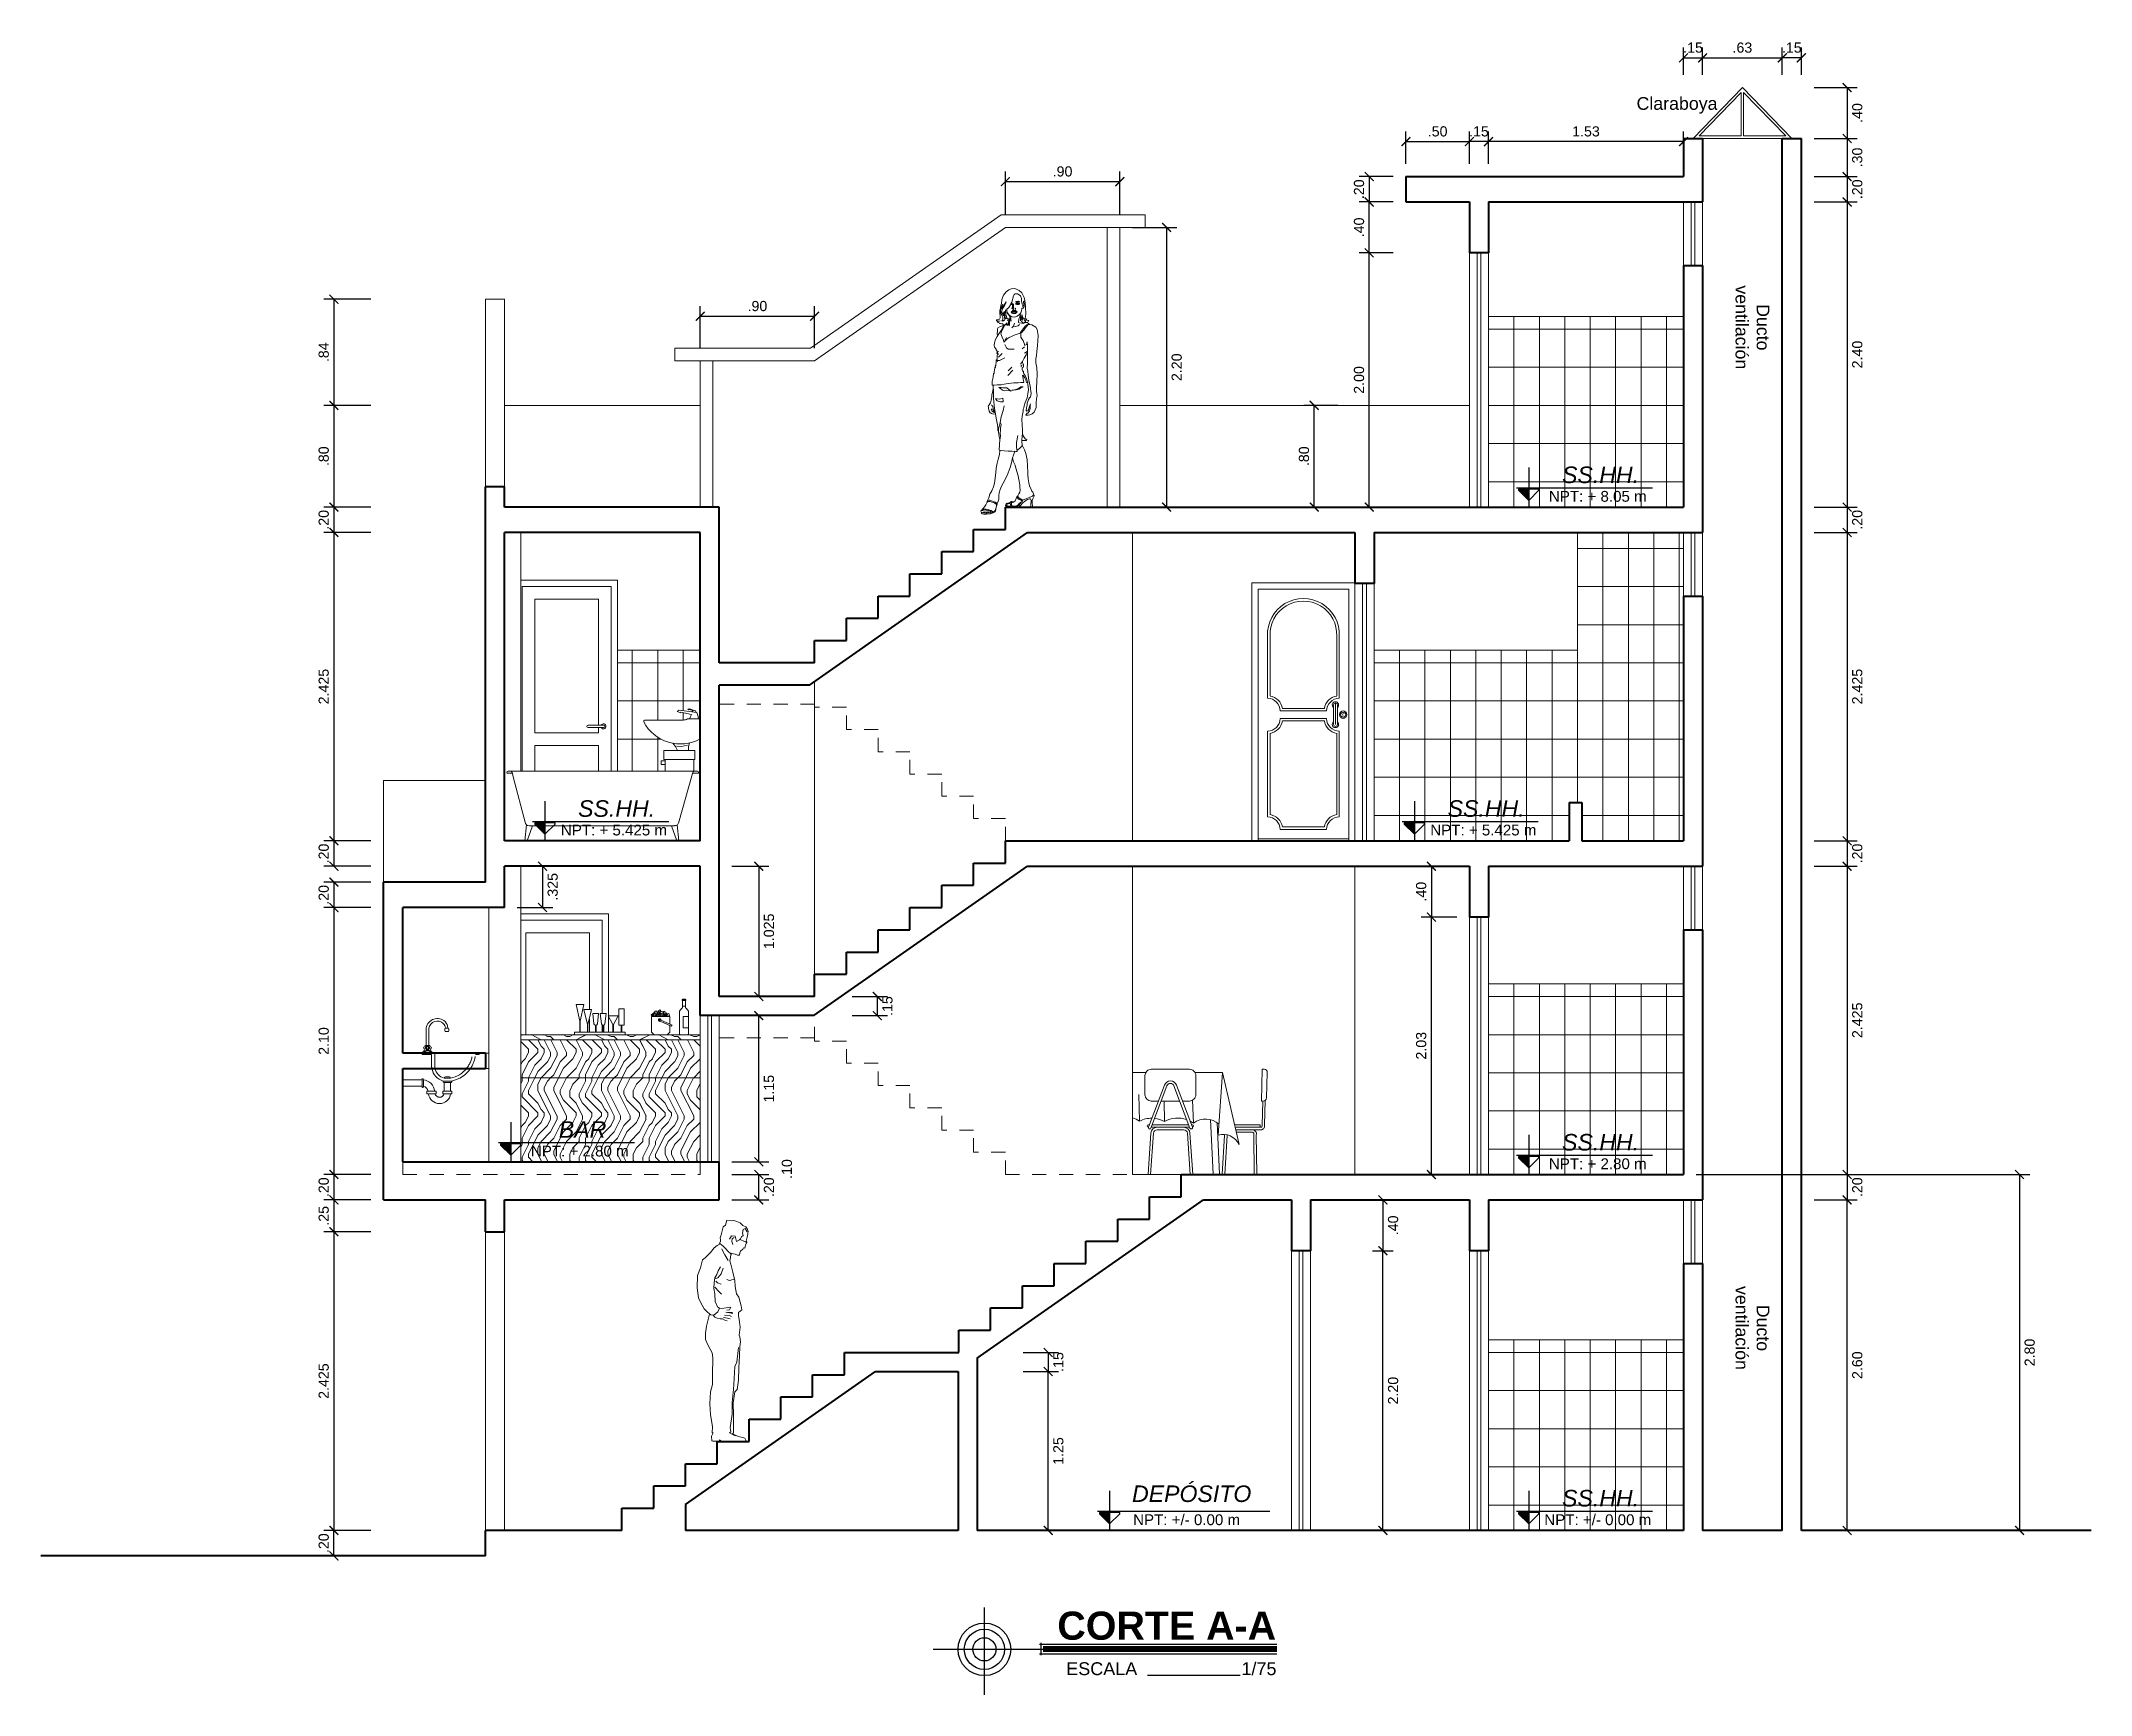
# Model space of a CAD drawing. Header units: millimetres. Extents: x 148 to 461, y 24 to 94.
# Drawn here: x 169.36 to 185.48, y 42.39 to 55.4 of the extents above; entities that cross this region are included whole.
import ezdxf

# ---------------------------------------------------------------- set-up
doc = ezdxf.new("R2010")
doc.units = ezdxf.units.MM
doc.header["$PDMODE"] = 32
doc.linetypes.add('HIDDEN2', pattern=[4.7625, 3.175, -1.5875])
doc.linetypes.add('LÍNEAS_OCULTAS', pattern=[0.375, 0.25, -0.125])
doc.layers.get('0').update_dxf_attribs({"lineweight": 0})
doc.layers.get('Defpoints').update_dxf_attribs({"lineweight": 0})
for name, color, linetype, lineweight in [('253', 253, 'Continuous', 0), ('A-Dims', 22, 'Continuous', 0), ('A-Furniture', 65, 'Continuous', 0), ('A-Hatch', 57, 'Continuous', 0), ('A-Stair', 53, 'Continuous', 0), ('A-Text', 30, 'Continuous', 30), ('A-Wall', 153, 'Continuous', 40), ('A-Window Glass', 111, 'Continuous', 0), ('ARQ-PORTAS', 124, 'Continuous', 0), ('linea fachada', 181, 'Continuous', 40), ('muros bajos', 223, 'HIDDEN2', 18), ('P-SANIT', 43, 'Continuous', 0), ('proyecciones', 33, 'HIDDEN2', 0), ('PROYECCIONES010', 8, 'LÍNEAS_OCULTAS', 0)]:
    doc.layers.add(name, color=color, linetype=linetype, lineweight=lineweight)
doc.styles.add('ejes', font='swissel.ttf')
doc.styles.add('FITO', font='ARIAL.TTF')
doc.dimstyles.new('DIM50', dxfattribs={"dimtxt": 0.08, "dimasz": 0.07, "dimexe": 0.08, "dimexo": 0.1, "dimgap": 0.04, "dimtad": 2, "dimzin": 4, "dimdsep": 46, "dimtxsty": 'ejes', "dimblk": 'ARCHTICK', "dimcen": 0.05, "dimadec": 0, "dimazin": 0, "dimtfac": 1, "dimtix": 1, "dimtmove": 0, "dimatfit": 3, "dimfxl": 0.08, "dimarcsym": 0})
pattern_1 = [(90, (-73.4357, -51.55705), (-0.5, 0.5), [0.025, -0.475]), (90, (-73.4857, -51.90705), (-0.5, 0.5), [0.05, -0.45]), (90, (-73.5107, -51.58205), (-0.5, 0.5), [0.025, -0.475]), (90, (-73.5607, -51.88205), (-0.5, 0.5), [0.025, -0.475]), (90, (-73.5857, -51.58205), (-0.5, 0.5), [0.025, -0.475]), (90, (-73.6107, -51.85705), (-0.5, 0.5), [0.025, -0.475]), (90, (-73.6357, -51.58205), (-0.5, 0.5), [0.025, -0.475]), (90, (-73.6857, -51.85705), (-0.5, 0.5), [0.025, -0.275, 0.025, -0.175]), (90, (-73.7357, -51.85705), (-0.5, 0.5), [0.05, -0.25, 0.025, -0.175]), (90, (-73.8107, -51.88205), (-0.5, 0.5), [0.025, -0.075, 0.025, -0.2, 0.025, -0.15]), (90, (-73.8607, -51.90705), (-0.5, 0.5), [0.025, -0.1, 0.05, -0.325]), (90, (-73.8857, -51.58205), (-0.5, 0.5), [0.025, -0.475]), (90, (-73.9107, -51.90705), (-0.5, 0.5), [0.025, -0.125, 0.025, -0.325]), (135, (-73.4357, -51.95705), (-0.5, 9e-17), [0.0707105, -0.6363963]), (135, (-73.4357, -51.53205), (-0.5, 9e-17), [0.14142135, -0.5656854]), (135, (-73.6857, -51.53205), (-0.5, 9e-17), [0.035355, -0.6717518]), (135, (-73.7357, -51.95705), (-0.5, 9e-17), [0.106066, -0.6010408]), (135, (-73.7357, -51.53205), (-0.5, 9e-17), [0.1767767, -0.5303301]), (135, (-73.8107, -51.53205), (-0.5, 9e-17), [0.106066, -0.6010408]), (45, (-73.8607, -51.63205), (1e-16, 0.5), [0.035355, -0.6717518]), (45, (-73.4607, -51.80705), (1e-16, 0.5), [0.0707105, -0.6363963]), (45, (-73.6607, -51.78205), (1e-16, 0.5), [0.0707105, -0.6363963]), (45, (-73.5607, -51.63205), (1e-16, 0.5), [0.0707105, -0.6363963]), (45, (-73.7607, -51.65705), (1e-16, 0.5), [0.0707105, -0.6363963]), (45, (-73.8107, -51.63205), (1e-16, 0.5), [0.106066, -0.6010408]), (45, (-73.5107, -51.75705), (1e-16, 0.5), [0.106066, -0.6010408]), (45, (-73.5357, -51.68205), (1e-16, 0.5), [0.106066, -0.6010408]), (45, (-73.7107, -51.75705), (1e-16, 0.5), [0.106066, -0.6010408]), (45, (-73.7357, -51.70705), (1e-16, 0.5), [0.106066, -0.6010408]), (116.56505, (-73.53568, -51.93205), (-2e-10, 0.5), [0.0559017, -1.0621323]), (116.56505, (-73.51068, -51.55705), (-2e-10, 0.5), [0.2236068, -0.8944272]), (116.56505, (-73.58568, -51.55705), (-2e-10, 0.5), [0.2236068, -0.8944272]), (116.56505, (-73.63568, -51.55705), (-2e-10, 0.5), [0.223607, -0.335, 0.111805, -0.447622]), (116.56505, (-73.71068, -51.50705), (-2e-10, 0.5), [0.0559017, -1.0621323]), (116.56505, (-73.88568, -51.95705), (-2e-10, 0.5), [0.0559017, -1.0621323]), (116.56505, (-73.88568, -51.55705), (-2e-10, 0.5), [0.1118034, -1.0062306]), (63.43495, (-73.43568, -51.68205), (2e-10, 0.5), [0.1118034, -1.0062306]), (63.43495, (-73.56068, -51.85705), (2e-10, 0.5), [0.1118034, -1.0062306]), (63.43495, (-73.48568, -51.85705), (2e-10, 0.5), [0.0559017, -1.0621306]), (63.43495, (-73.61068, -51.83205), (2e-10, 0.5), [0.1677051, -0.9503289]), (63.43495, (-73.61068, -51.73205), (2e-10, 0.5), [0.1118034, -1.0062306]), (63.43495, (-73.63568, -51.68205), (2e-10, 0.5), [0.1118034, -1.0062306]), (63.43495, (-73.68568, -51.83205), (2e-10, 0.5), [0.0559017, -1.0621306]), (63.43495, (-73.73568, -51.80705), (2e-10, 0.5), [0.0559017, -1.0621306]), (63.43495, (-73.83568, -51.60705), (2e-10, 0.5), [0.0559017, -1.0621306]), (63.43495, (-73.66068, -51.63205), (2e-10, 0.5), [0.0559017, -1.0621306]), (63.43495, (-73.81068, -51.85705), (2e-10, 0.5), [0.1677051, -0.9503289]), (63.43495, (-73.86068, -51.88205), (2e-10, 0.5), [0.1118034, -1.0062306]), (63.43495, (-73.71068, -51.60705), (2e-10, 0.5), [0.0559, -0.5031, 0.0559, -0.503134]), (63.43495, (-73.81068, -51.75705), (2e-10, 0.5), [0.1118034, -1.0062306]), (63.43495, (-73.86068, -51.73205), (2e-10, 0.5), [0.1118034, -1.0062306]), (63.43495, (-73.91068, -51.88205), (2e-10, 0.5), [0.1118034, -1.0062306]), (63.43495, (-73.91068, -51.73205), (2e-10, 0.5), [0.1118034, -1.0062306])]

msp = doc.modelspace()

# ---------------------------------------------------------------- texts
at = {"layer": 'A-Dims', "insert": (175.223, 46.526), "char_height": 0.08, "attachment_point": 5, "rotation": 90, "style": 'ejes'}
msp.add_mtext('.10', dxfattribs=at)
at = {"layer": 'A-Text', "style": 'FITO'}
for s, p in [('ESCALA', (177.42, 42.545)), ('1/75', (178.798, 42.545))]:
    msp.add_text(s, height=0.1013, dxfattribs=at).set_placement(p)
at = {"layer": 'A-Text', "attachment_point": 1}
for s, insert, char_height, width in [('\\pxqc;{\\fArial|b0|i0|c0|p34;Claraboya}', (181.485, 54.958), 0.1, 1.47777), ('\\pxqc;{\\fArial|b0|i1|c0|p34;SS.HH.}', (180.662, 52.052), 0.13, 1.92123), ('\\pxqc;{\\fArial|b0|i0|c0|p34;NPT: + 8.05 m}', (180.64, 51.86), 0.085, 1.92123), ('\\pxqc;{\\fArial|b0|i1|c0|p34;SS.HH.}', (172.923, 49.427), 0.13, 1.92123), ('\\pxqc;{\\fArial|b0|i1|c0|p34;SS.HH.}', (179.762, 49.427), 0.13, 1.92123), ('\\pxqc;{\\fArial|b0|i0|c0|p34;NPT: + 5.425 m}', (172.902, 49.235), 0.085, 1.92123), ('\\pxqc;{\\fArial|b0|i0|c0|p34;NPT: + 5.425 m}', (179.74, 49.235), 0.085, 1.92123), ('\\pxqc;{\\fArial|b0|i1|c0|p34;BAR}', (172.655, 46.902), 0.13, 1.92123), ('\\pxqc;{\\fArial|b0|i1|c0|p34;SS.HH.}', (180.662, 46.802), 0.13, 1.92123), ('\\pxqc;{\\fArial|b0|i0|c0|p34;NPT: + 2.80 m}', (172.633, 46.71), 0.085, 1.92123), ('\\pxqc;{\\fArial|b0|i0|c0|p34;NPT: + 2.80 m}', (180.64, 46.61), 0.085, 1.92123), ('\\pxqc;{\\fArial|b0|i1|c0|p34;DEPÓSITO}', (177.446, 44.037), 0.13, 1.92123), ('\\pxqc;{\\fArial|b0|i1|c0|p34;SS.HH.}', (180.662, 44.002), 0.13, 1.92123), ('\\pxqc;{\\fArial|b0|i0|c0|p34;NPT: +/- 0.00 m}', (177.406, 43.81), 0.085, 1.92123), ('\\pxqc;{\\fArial|b0|i0|c0|p34;NPT: +/- 0.00 m}', (180.64, 43.81), 0.085, 1.92123), ('{\\fArial|b1|i0|c0|p34;CORTE A-A}', (177.35, 43.045), 0.22176, 10.94881)]:
    msp.add_mtext(s, dxfattribs=dict(at, insert=insert, char_height=char_height, width=width))
at = {"layer": 'A-Text', "char_height": 0.1, "width": 1.47777, "attachment_point": 1, "rotation": 270}
for insert in [(182.951, 53.886), (182.951, 46.015)]:
    msp.add_mtext('\\pxqc;{\\fArial|b0|i0|c0|p34;Ducto\\Pventilación}', dxfattribs=dict(at, insert=insert))

# ---------------------------------------------------------------- blocks, each defined once
blk = doc.blocks.new('Persona005')
for p, q in [((-101, 164), (-82, 179)), ((-82, 179), (-72, 219)), ((-72, 219), (-29, 216)), ((-29, 216), (-12, 217)), ((-12, 217), (12, 210)), ((12, 210), (38, 197)), ((38, 197), (60, 176)), ((60, 176), (86, 166)), ((-175, -7), (-152, 11)), ((-152, 11), (-135, 20)), ((-135, 20), (-122, 48)), ((-126, 74), (-119, 100)), ((-123, 57), (-126, 74)), ((-122, 48), (-123, 57)), ((-119, 100), (-101, 164)), ((81, 2), (79, -12)), ((84, 14), (81, 2)), ((95, 38), (84, 14)), ((86, 166), (97, 151)), ((96, 80), (89, 47)), ((89, 47), (95, 38)), ((103, 106), (96, 80)), ((97, 151), (105, 128)), ((105, 128), (102, 115)), ((102, 115), (103, 106)), ((-289, -173), (-271, -107)), ((-271, -107), (-250, -92)), ((-250, -92), (-207, -47)), ((-207, -47), (-175, -7)), ((-40, -89), (-47, -116)), ((-47, -116), (-38, -143)), ((-39, -64), (-40, -89)), ((-31, -56), (-39, -64)), ((-38, -143), (-21, -208)), ((-2, -60), (-31, -56)), ((17, -69), (-2, -60)), ((34, -69), (17, -69)), ((37, -49), (34, -69)), ((41, -36), (37, -49)), ((61, -19), (41, -36)), ((67, -7), (61, -19)), ((79, -12), (67, -7)), ((-317, -337), (-314, -237)), ((-305, -420), (-317, -337)), ((-314, -237), (-289, -173)), ((-21, -208), (-6, -277)), ((-6, -277), (-1, -327)), ((-1, -327), (10, -387)), ((-290, -451), (-305, -420)), ((-258, -511), (-290, -451)), ((10, -387), (28, -416)), ((28, -416), (38, -458)), ((38, -458), (48, -487)), ((48, -487), (52, -520)), ((-231, -538), (-258, -511)), ((-247, -712), (-239, -656)), ((-239, -656), (-221, -588)), ((-217, -550), (-231, -538)), ((-221, -588), (-215, -555)), ((-215, -555), (-217, -550)), ((52, -520), (25, -542)), ((25, -542), (25, -546)), ((25, -546), (26, -567)), ((26, -567), (35, -620)), ((40, -664), (32, -729)), ((35, -620), (40, -664)), ((-246, -764), (-247, -712)), ((-228, -809), (-246, -764)), ((-208, -846), (-228, -809)), ((32, -729), (36, -742)), ((37, -824), (33, -901)), ((36, -742), (42, -783)), ((42, -783), (37, -824)), ((-193, -875), (-208, -846)), ((-186, -915), (-193, -875)), ((-189, -1056), (-186, -915)), ((29, -999), (26, -1101)), ((33, -901), (29, -999)), ((-205, -1198), (-190, -1135)), ((-190, -1135), (-189, -1056)), ((14, -1178), (-4, -1197)), ((26, -1101), (14, -1178)), ((-210, -1296), (-205, -1198)), ((-206, -1383), (-210, -1296)), ((-4, -1197), (-18, -1288)), ((-18, -1288), (-16, -1390)), ((-189, -1486), (-206, -1383)), ((-192, -1535), (-189, -1486)), ((-16, -1390), (-17, -1502)), ((-17, -1502), (-17, -1536)), ((-197, -1562), (-183, -1536)), ((-195, -1601), (-197, -1562)), ((-186, -1603), (-195, -1601)), ((-183, -1536), (-192, -1535)), ((-134, -1604), (-186, -1603)), ((-132, -1594), (-134, -1604)), ((-111, -1606), (-132, -1594)), ((86, -1606), (-111, -1606)), ((-17, -1536), (-25, -1543)), ((-25, -1543), (2, -1556)), ((2, -1556), (17, -1563)), ((17, -1563), (37, -1568)), ((37, -1568), (62, -1574)), ((62, -1574), (79, -1580)), ((79, -1580), (86, -1596)), ((86, -1596), (86, -1606))]:
    blk.add_line(p, q)
for points in [[(-129, 27), (-101, 6), (-85, -10), (-57, -40), (-44, -52), (-37, -58)], [(98, 124), (81, 151), (65, 142), (58, 113), (63, 94), (50, 82), (41, 65), (35, 58), (9, 45), (-1, 89), (-32, 92), (-49, 64)], [(-21, 18), (-29, 43), (-27, 66), (-11, 77)], [(37, 62), (64, 49), (81, 40), (91, 35)], [(-231, -538), (-204, -561), (-179, -563), (-145, -537), (-131, -506), (-149, -494), (-167, -451), (-170, -388), (-179, -344), (-175, -297), (-170, -256), (-154, -228), (-142, -199), (-124, -164)], [(-60, -113), (-87, -66), (-101, -42), (-113, -17)], [(-170, -265), (-145, -256), (-118, -224), (-101, -176)], [(-169, -334), (-137, -369), (-116, -390)], [(-163, -282), (-147, -297), (-117, -308)], [(-71, -269), (-49, -278), (-18, -270), (-7, -264)], [(-138, -508), (-97, -506), (-37, -499), (-49, -519), (-70, -524)], [(-184, -563), (-169, -581), (-150, -589), (-126, -593), (-106, -593), (-88, -604), (-69, -611)], [(-98, -582), (-66, -590), (-44, -594)], [(-90, -563), (-49, -568), (-32, -574)], [(-80, -538), (-51, -542), (-25, -543)], [(-79, -540), (-22, -549)], [(-44, -1494), (-27, -1382), (-26, -1285), (-16, -1174), (-13, -1135), (-6, -989), (12, -952), (26, -830)], [(-44, -1494), (-39, -1527), (-48, -1535), (-19, -1553), (2, -1560)]]:
    blk.add_lwpolyline(points)
blk = doc.blocks.new('_ArchTick')
at = {"color": 0, "linetype": 'ByBlock', "const_width": 0.15}
blk.add_lwpolyline([(-0.5, -0.5), (0.5, 0.5)], dxfattribs=at)
blk = doc.blocks.new('*D51')
at = {"layer": 'A-Dims', "color": 0, "lineweight": -2}
for p, q in [((171.951, 43.683), (171.58, 43.683)), ((171.66, 43.483), (171.66, 43.683)), ((171.951, 43.483), (171.58, 43.483))]:
    blk.add_line(p, q, dxfattribs=at)
at = {"layer": 'Defpoints', "color": 0}
for p in [(171.66, 43.683), (172.051, 43.683), (172.051, 43.483)]:
    blk.add_point(p, dxfattribs=at)
at = {"layer": 'A-Dims', "color": 0, "lineweight": -2, "xscale": 0.07, "yscale": 0.07, "zscale": 0.07}
for p, rotation in [((171.66, 43.683), 270), ((171.66, 43.483), 90)]:
    blk.add_blockref('_ArchTick', p, dxfattribs=dict(at, rotation=rotation))
at = {"layer": 'A-Dims', "color": 0, "insert": (171.58, 43.583), "char_height": 0.08, "attachment_point": 5, "rotation": 90, "style": 'ejes'}
blk.add_mtext('.20', dxfattribs=at)
blk = doc.blocks.new('*D52')
at = {"layer": 'A-Dims', "color": 0, "lineweight": -2}
for p, q in [((171.951, 46.033), (171.58, 46.033)), ((171.66, 46.033), (171.66, 43.683)), ((171.951, 43.683), (171.58, 43.683))]:
    blk.add_line(p, q, dxfattribs=at)
at = {"layer": 'Defpoints', "color": 0}
for p in [(172.051, 46.033), (171.66, 43.683), (172.051, 43.683)]:
    blk.add_point(p, dxfattribs=at)
at = {"layer": 'A-Dims', "color": 0, "lineweight": -2, "xscale": 0.07, "yscale": 0.07, "zscale": 0.07}
for p, rotation in [((171.66, 46.033), 90), ((171.66, 43.683), 270)]:
    blk.add_blockref('_ArchTick', p, dxfattribs=dict(at, rotation=rotation))
at = {"layer": 'A-Dims', "color": 0, "insert": (171.58, 44.858), "char_height": 0.08, "attachment_point": 5, "rotation": 90, "style": 'ejes'}
blk.add_mtext('2.425', dxfattribs=at)
blk = doc.blocks.new('*D53')
at = {"layer": 'A-Dims', "color": 0, "lineweight": -2}
for p, q in [((171.951, 46.283), (171.58, 46.283)), ((171.66, 46.283), (171.66, 46.033)), ((171.951, 46.033), (171.58, 46.033))]:
    blk.add_line(p, q, dxfattribs=at)
at = {"layer": 'Defpoints', "color": 0}
for p in [(172.051, 46.283), (171.66, 46.033), (172.051, 46.033)]:
    blk.add_point(p, dxfattribs=at)
at = {"layer": 'A-Dims', "color": 0, "lineweight": -2, "xscale": 0.07, "yscale": 0.07, "zscale": 0.07}
for p, rotation in [((171.66, 46.283), 90), ((171.66, 46.033), 270)]:
    blk.add_blockref('_ArchTick', p, dxfattribs=dict(at, rotation=rotation))
at = {"layer": 'A-Dims', "color": 0, "insert": (171.58, 46.158), "char_height": 0.08, "attachment_point": 5, "rotation": 90, "style": 'ejes'}
blk.add_mtext('.25', dxfattribs=at)
blk = doc.blocks.new('*D54')
at = {"layer": 'A-Dims', "color": 0, "lineweight": -2}
for p, q in [((171.951, 46.483), (171.58, 46.483)), ((171.66, 46.483), (171.66, 46.283)), ((171.951, 46.283), (171.58, 46.283))]:
    blk.add_line(p, q, dxfattribs=at)
at = {"layer": 'Defpoints', "color": 0}
for p in [(172.051, 46.483), (171.66, 46.283), (172.051, 46.283)]:
    blk.add_point(p, dxfattribs=at)
at = {"layer": 'A-Dims', "color": 0, "lineweight": -2, "xscale": 0.07, "yscale": 0.07, "zscale": 0.07}
for p, rotation in [((171.66, 46.483), 270), ((171.66, 46.283), 90)]:
    blk.add_blockref('_ArchTick', p, dxfattribs=dict(at, rotation=rotation))
at = {"layer": 'A-Dims', "color": 0, "insert": (171.58, 46.383), "char_height": 0.08, "attachment_point": 5, "rotation": 90, "style": 'ejes'}
blk.add_mtext('.20', dxfattribs=at)
blk = doc.blocks.new('*D55')
at = {"layer": 'A-Dims', "color": 0, "lineweight": -2}
for p, q in [((171.951, 48.583), (171.58, 48.583)), ((171.66, 48.583), (171.66, 46.483)), ((171.951, 46.483), (171.58, 46.483))]:
    blk.add_line(p, q, dxfattribs=at)
at = {"layer": 'Defpoints', "color": 0}
for p in [(172.051, 48.583), (171.66, 46.483), (172.051, 46.483)]:
    blk.add_point(p, dxfattribs=at)
at = {"layer": 'A-Dims', "color": 0, "lineweight": -2, "xscale": 0.07, "yscale": 0.07, "zscale": 0.07}
for p, rotation in [((171.66, 48.583), 90), ((171.66, 46.483), 270)]:
    blk.add_blockref('_ArchTick', p, dxfattribs=dict(at, rotation=rotation))
at = {"layer": 'A-Dims', "color": 0, "insert": (171.58, 47.533), "char_height": 0.08, "attachment_point": 5, "rotation": 90, "style": 'ejes'}
blk.add_mtext('2.10', dxfattribs=at)
blk = doc.blocks.new('*D56')
at = {"layer": 'A-Dims', "color": 0, "lineweight": -2}
for p, q in [((171.951, 48.783), (171.58, 48.783)), ((171.66, 48.783), (171.66, 48.583)), ((171.951, 48.583), (171.58, 48.583))]:
    blk.add_line(p, q, dxfattribs=at)
at = {"layer": 'Defpoints', "color": 0}
for p in [(172.051, 48.783), (171.66, 48.583), (172.051, 48.583)]:
    blk.add_point(p, dxfattribs=at)
at = {"layer": 'A-Dims', "color": 0, "lineweight": -2, "xscale": 0.07, "yscale": 0.07, "zscale": 0.07}
for p, rotation in [((171.66, 48.783), 270), ((171.66, 48.583), 90)]:
    blk.add_blockref('_ArchTick', p, dxfattribs=dict(at, rotation=rotation))
at = {"layer": 'A-Dims', "color": 0, "insert": (171.58, 48.683), "char_height": 0.08, "attachment_point": 5, "rotation": 90, "style": 'ejes'}
blk.add_mtext('.20', dxfattribs=at)
blk = doc.blocks.new('*D58')
at = {"layer": 'A-Dims', "color": 0, "lineweight": -2}
for p, q in [((171.951, 49.108), (171.58, 49.108)), ((171.66, 49.108), (171.66, 48.908)), ((171.951, 48.908), (171.58, 48.908))]:
    blk.add_line(p, q, dxfattribs=at)
at = {"layer": 'Defpoints', "color": 0}
for p in [(172.051, 49.108), (171.66, 48.908), (172.051, 48.908)]:
    blk.add_point(p, dxfattribs=at)
at = {"layer": 'A-Dims', "color": 0, "lineweight": -2, "xscale": 0.07, "yscale": 0.07, "zscale": 0.07}
for p, rotation in [((171.66, 49.108), 270), ((171.66, 48.908), 90)]:
    blk.add_blockref('_ArchTick', p, dxfattribs=dict(at, rotation=rotation))
at = {"layer": 'A-Dims', "color": 0, "insert": (171.58, 49.008), "char_height": 0.08, "attachment_point": 5, "rotation": 90, "style": 'ejes'}
blk.add_mtext('.20', dxfattribs=at)
blk = doc.blocks.new('*D59')
at = {"layer": 'A-Dims', "color": 0, "lineweight": -2}
for p, q in [((171.951, 51.533), (171.58, 51.533)), ((171.66, 51.533), (171.66, 49.108)), ((171.951, 49.108), (171.58, 49.108))]:
    blk.add_line(p, q, dxfattribs=at)
at = {"layer": 'Defpoints', "color": 0}
for p in [(172.051, 51.533), (171.66, 49.108), (172.051, 49.108)]:
    blk.add_point(p, dxfattribs=at)
at = {"layer": 'A-Dims', "color": 0, "lineweight": -2, "xscale": 0.07, "yscale": 0.07, "zscale": 0.07}
for p, rotation in [((171.66, 51.533), 90), ((171.66, 49.108), 270)]:
    blk.add_blockref('_ArchTick', p, dxfattribs=dict(at, rotation=rotation))
at = {"layer": 'A-Dims', "color": 0, "insert": (171.58, 50.321), "char_height": 0.08, "attachment_point": 5, "rotation": 90, "style": 'ejes'}
blk.add_mtext('2.425', dxfattribs=at)
blk = doc.blocks.new('*D60')
at = {"layer": 'A-Dims', "color": 0, "lineweight": -2}
for p, q in [((171.951, 51.733), (171.58, 51.733)), ((171.66, 51.733), (171.66, 51.533)), ((171.951, 51.533), (171.58, 51.533))]:
    blk.add_line(p, q, dxfattribs=at)
at = {"layer": 'Defpoints', "color": 0}
for p in [(172.051, 51.733), (171.66, 51.533), (172.051, 51.533)]:
    blk.add_point(p, dxfattribs=at)
at = {"layer": 'A-Dims', "color": 0, "lineweight": -2, "xscale": 0.07, "yscale": 0.07, "zscale": 0.07}
for p, rotation in [((171.66, 51.733), 270), ((171.66, 51.533), 90)]:
    blk.add_blockref('_ArchTick', p, dxfattribs=dict(at, rotation=rotation))
at = {"layer": 'A-Dims', "color": 0, "insert": (171.58, 51.633), "char_height": 0.08, "attachment_point": 5, "rotation": 90, "style": 'ejes'}
blk.add_mtext('.20', dxfattribs=at)
blk = doc.blocks.new('*D61')
at = {"layer": 'A-Dims', "color": 0, "lineweight": -2}
for p, q in [((171.951, 52.533), (171.58, 52.533)), ((171.66, 52.533), (171.66, 51.733)), ((171.951, 51.733), (171.58, 51.733))]:
    blk.add_line(p, q, dxfattribs=at)
at = {"layer": 'Defpoints', "color": 0}
for p in [(172.051, 52.533), (171.66, 51.733), (172.051, 51.733)]:
    blk.add_point(p, dxfattribs=at)
at = {"layer": 'A-Dims', "color": 0, "lineweight": -2, "xscale": 0.07, "yscale": 0.07, "zscale": 0.07}
for p, rotation in [((171.66, 52.533), 90), ((171.66, 51.733), 270)]:
    blk.add_blockref('_ArchTick', p, dxfattribs=dict(at, rotation=rotation))
at = {"layer": 'A-Dims', "color": 0, "insert": (171.58, 52.133), "char_height": 0.08, "attachment_point": 5, "rotation": 90, "style": 'ejes'}
blk.add_mtext('.80', dxfattribs=at)
blk = doc.blocks.new('*D62')
at = {"layer": 'A-Dims', "color": 0, "lineweight": -2}
for p, q in [((171.951, 53.368), (171.58, 53.368)), ((171.66, 53.368), (171.66, 52.533)), ((171.951, 52.533), (171.58, 52.533))]:
    blk.add_line(p, q, dxfattribs=at)
at = {"layer": 'Defpoints', "color": 0}
for p in [(172.051, 53.368), (171.66, 52.533), (172.051, 52.533)]:
    blk.add_point(p, dxfattribs=at)
at = {"layer": 'A-Dims', "color": 0, "lineweight": -2, "xscale": 0.07, "yscale": 0.07, "zscale": 0.07}
for p, rotation in [((171.66, 53.368), 90), ((171.66, 52.533), 270)]:
    blk.add_blockref('_ArchTick', p, dxfattribs=dict(at, rotation=rotation))
at = {"layer": 'A-Dims', "color": 0, "insert": (171.58, 52.951), "char_height": 0.08, "attachment_point": 5, "rotation": 90, "style": 'ejes'}
blk.add_mtext('.84', dxfattribs=at)
blk = doc.blocks.new('*D63')
at = {"layer": 'A-Dims', "color": 0, "lineweight": -2}
for p, q in [((177.941, 53.933), (178.289, 53.933)), ((178.209, 53.933), (178.209, 51.733)), ((177.941, 51.733), (178.289, 51.733))]:
    blk.add_line(p, q, dxfattribs=at)
at = {"layer": 'Defpoints', "color": 0}
for p in [(177.841, 53.933), (177.841, 51.733), (178.209, 51.733)]:
    blk.add_point(p, dxfattribs=at)
at = {"layer": 'A-Dims', "color": 0, "lineweight": -2, "xscale": 0.07, "yscale": 0.07, "zscale": 0.07}
for p, rotation in [((178.209, 53.933), 90), ((178.209, 51.733), 270)]:
    blk.add_blockref('_ArchTick', p, dxfattribs=dict(at, rotation=rotation))
at = {"layer": 'A-Dims', "color": 0, "insert": (178.289, 52.833), "char_height": 0.08, "attachment_point": 5, "rotation": 90, "style": 'ejes'}
blk.add_mtext('2.20', dxfattribs=at)
blk = doc.blocks.new('*D66')
at = {"layer": 'A-Dims', "color": 0, "lineweight": -2}
for p, q in [((174.541, 52.983), (174.541, 53.314)), ((174.541, 53.234), (175.441, 53.234)), ((175.441, 52.983), (175.441, 53.314))]:
    blk.add_line(p, q, dxfattribs=at)
at = {"layer": 'Defpoints', "color": 0}
for p in [(175.441, 53.234), (174.541, 52.883), (175.441, 52.883)]:
    blk.add_point(p, dxfattribs=at)
at = {"layer": 'A-Dims', "color": 0, "lineweight": -2, "xscale": 0.07, "yscale": 0.07, "zscale": 0.07, "rotation": 180}
blk.add_blockref('_ArchTick', (174.541, 53.234), dxfattribs=at)
at = {"layer": 'A-Dims', "color": 0, "lineweight": -2, "xscale": 0.07, "yscale": 0.07, "zscale": 0.07}
blk.add_blockref('_ArchTick', (175.441, 53.234), dxfattribs=at)
at = {"layer": 'A-Dims', "color": 0, "insert": (174.991, 53.314), "char_height": 0.08, "attachment_point": 5, "style": 'ejes'}
blk.add_mtext('.90', dxfattribs=at)
blk = doc.blocks.new('*D67')
at = {"layer": 'A-Dims', "color": 0, "lineweight": -2}
for p, q in [((176.941, 54.033), (176.941, 54.373)), ((177.841, 54.033), (177.841, 54.373)), ((176.941, 54.293), (177.841, 54.293))]:
    blk.add_line(p, q, dxfattribs=at)
at = {"layer": 'Defpoints', "color": 0}
for p in [(177.841, 54.293), (176.941, 53.933), (177.841, 53.933)]:
    blk.add_point(p, dxfattribs=at)
at = {"layer": 'A-Dims', "color": 0, "lineweight": -2, "xscale": 0.07, "yscale": 0.07, "zscale": 0.07, "rotation": 180}
blk.add_blockref('_ArchTick', (176.941, 54.293), dxfattribs=at)
at = {"layer": 'A-Dims', "color": 0, "lineweight": -2, "xscale": 0.07, "yscale": 0.07, "zscale": 0.07}
blk.add_blockref('_ArchTick', (177.841, 54.293), dxfattribs=at)
at = {"layer": 'A-Dims', "color": 0, "insert": (177.391, 54.373), "char_height": 0.08, "attachment_point": 5, "style": 'ejes'}
blk.add_mtext('.90', dxfattribs=at)
blk = doc.blocks.new('*D70')
at = {"layer": 'A-Dims', "color": 0, "lineweight": -2}
for p, q in [((179.991, 54.333), (179.723, 54.333)), ((179.803, 54.333), (179.803, 54.133)), ((179.991, 54.133), (179.723, 54.133))]:
    blk.add_line(p, q, dxfattribs=at)
at = {"layer": 'Defpoints', "color": 0}
for p in [(180.091, 54.333), (179.803, 54.133), (180.091, 54.133)]:
    blk.add_point(p, dxfattribs=at)
at = {"layer": 'A-Dims', "color": 0, "lineweight": -2, "xscale": 0.07, "yscale": 0.07, "zscale": 0.07}
for p, rotation in [((179.803, 54.333), 270), ((179.803, 54.133), 90)]:
    blk.add_blockref('_ArchTick', p, dxfattribs=dict(at, rotation=rotation))
at = {"layer": 'A-Dims', "color": 0, "insert": (179.723, 54.233), "char_height": 0.08, "attachment_point": 5, "rotation": 90, "style": 'ejes'}
blk.add_mtext('.20', dxfattribs=at)
blk = doc.blocks.new('*D71')
at = {"layer": 'A-Dims', "color": 0, "lineweight": -2}
for p, q in [((179.991, 54.133), (179.723, 54.133)), ((179.803, 53.733), (179.803, 54.133)), ((179.991, 53.733), (179.723, 53.733))]:
    blk.add_line(p, q, dxfattribs=at)
at = {"layer": 'Defpoints', "color": 0}
for p in [(179.803, 54.133), (180.091, 54.133), (180.091, 53.733)]:
    blk.add_point(p, dxfattribs=at)
at = {"layer": 'A-Dims', "color": 0, "lineweight": -2, "xscale": 0.07, "yscale": 0.07, "zscale": 0.07}
for p, rotation in [((179.803, 54.133), 90), ((179.803, 53.733), 270)]:
    blk.add_blockref('_ArchTick', p, dxfattribs=dict(at, rotation=rotation))
at = {"layer": 'A-Dims', "color": 0, "insert": (179.723, 53.933), "char_height": 0.08, "attachment_point": 5, "rotation": 90, "style": 'ejes'}
blk.add_mtext('.40', dxfattribs=at)
blk = doc.blocks.new('*D72')
at = {"layer": 'A-Dims', "color": 0, "lineweight": -2}
for p, q in [((179.557, 52.533), (179.29, 52.533)), ((179.37, 51.733), (179.37, 52.533)), ((179.557, 51.733), (179.29, 51.733))]:
    blk.add_line(p, q, dxfattribs=at)
at = {"layer": 'Defpoints', "color": 0}
for p in [(179.37, 52.533), (179.657, 52.533), (179.657, 51.733)]:
    blk.add_point(p, dxfattribs=at)
at = {"layer": 'A-Dims', "color": 0, "lineweight": -2, "xscale": 0.07, "yscale": 0.07, "zscale": 0.07}
for p, rotation in [((179.37, 52.533), 90), ((179.37, 51.733), 270)]:
    blk.add_blockref('_ArchTick', p, dxfattribs=dict(at, rotation=rotation))
at = {"layer": 'A-Dims', "color": 0, "insert": (179.29, 52.133), "char_height": 0.08, "attachment_point": 5, "rotation": 90, "style": 'ejes'}
blk.add_mtext('.80', dxfattribs=at)
blk = doc.blocks.new('*D73')
at = {"layer": 'A-Dims', "color": 0, "lineweight": -2}
for p, q in [((179.991, 53.733), (179.723, 53.733)), ((179.803, 51.733), (179.803, 53.733)), ((179.991, 51.733), (179.723, 51.733))]:
    blk.add_line(p, q, dxfattribs=at)
at = {"layer": 'Defpoints', "color": 0}
for p in [(179.803, 53.733), (180.091, 53.733), (180.091, 51.733)]:
    blk.add_point(p, dxfattribs=at)
at = {"layer": 'A-Dims', "color": 0, "lineweight": -2, "xscale": 0.07, "yscale": 0.07, "zscale": 0.07}
for p, rotation in [((179.803, 53.733), 90), ((179.803, 51.733), 270)]:
    blk.add_blockref('_ArchTick', p, dxfattribs=dict(at, rotation=rotation))
at = {"layer": 'A-Dims', "color": 0, "insert": (179.723, 52.733), "char_height": 0.08, "attachment_point": 5, "rotation": 90, "style": 'ejes'}
blk.add_mtext('2.00', dxfattribs=at)
blk = doc.blocks.new('*D74')
at = {"layer": 'A-Dims', "color": 0, "lineweight": -2}
for p, q in [((180.091, 54.433), (180.091, 54.688)), ((180.591, 54.433), (180.591, 54.688)), ((180.091, 54.608), (180.591, 54.608))]:
    blk.add_line(p, q, dxfattribs=at)
at = {"layer": 'Defpoints', "color": 0}
for p in [(180.591, 54.608), (180.091, 54.333), (180.591, 54.333)]:
    blk.add_point(p, dxfattribs=at)
at = {"layer": 'A-Dims', "color": 0, "lineweight": -2, "xscale": 0.07, "yscale": 0.07, "zscale": 0.07, "rotation": 180}
blk.add_blockref('_ArchTick', (180.091, 54.608), dxfattribs=at)
at = {"layer": 'A-Dims', "color": 0, "lineweight": -2, "xscale": 0.07, "yscale": 0.07, "zscale": 0.07}
blk.add_blockref('_ArchTick', (180.591, 54.608), dxfattribs=at)
at = {"layer": 'A-Dims', "color": 0, "insert": (180.341, 54.688), "char_height": 0.08, "attachment_point": 5, "style": 'ejes'}
blk.add_mtext('.50', dxfattribs=at)
blk = doc.blocks.new('*D75')
at = {"layer": 'A-Dims', "color": 0, "lineweight": -2}
for p, q in [((180.591, 54.433), (180.591, 54.688)), ((180.741, 54.433), (180.741, 54.688)), ((180.741, 54.608), (180.591, 54.608))]:
    blk.add_line(p, q, dxfattribs=at)
at = {"layer": 'Defpoints', "color": 0}
for p in [(180.591, 54.608), (180.591, 54.333), (180.741, 54.333)]:
    blk.add_point(p, dxfattribs=at)
at = {"layer": 'A-Dims', "color": 0, "lineweight": -2, "xscale": 0.07, "yscale": 0.07, "zscale": 0.07}
blk.add_blockref('_ArchTick', (180.591, 54.608), dxfattribs=at)
at = {"layer": 'A-Dims', "color": 0, "lineweight": -2, "xscale": 0.07, "yscale": 0.07, "zscale": 0.07, "rotation": 180}
blk.add_blockref('_ArchTick', (180.741, 54.608), dxfattribs=at)
at = {"layer": 'A-Dims', "color": 0, "insert": (180.666, 54.688), "char_height": 0.08, "attachment_point": 5, "style": 'ejes'}
blk.add_mtext('.15', dxfattribs=at)
blk = doc.blocks.new('*D76')
at = {"layer": 'A-Dims', "color": 0, "lineweight": -2}
for p, q in [((180.741, 54.433), (180.741, 54.688)), ((182.275, 54.433), (182.275, 54.688)), ((182.275, 54.608), (180.741, 54.608))]:
    blk.add_line(p, q, dxfattribs=at)
at = {"layer": 'Defpoints', "color": 0}
for p in [(180.741, 54.608), (180.741, 54.333), (182.275, 54.333)]:
    blk.add_point(p, dxfattribs=at)
at = {"layer": 'A-Dims', "color": 0, "lineweight": -2, "xscale": 0.07, "yscale": 0.07, "zscale": 0.07, "rotation": 180}
blk.add_blockref('_ArchTick', (180.741, 54.608), dxfattribs=at)
at = {"layer": 'A-Dims', "color": 0, "lineweight": -2, "xscale": 0.07, "yscale": 0.07, "zscale": 0.07}
blk.add_blockref('_ArchTick', (182.275, 54.608), dxfattribs=at)
at = {"layer": 'A-Dims', "color": 0, "insert": (181.508, 54.688), "char_height": 0.08, "attachment_point": 5, "style": 'ejes'}
blk.add_mtext('1.53', dxfattribs=at)
blk = doc.blocks.new('*D79')
at = {"layer": 'A-Dims', "color": 0, "lineweight": -2}
for p, q in [((179.83, 46.283), (179.991, 46.283)), ((179.911, 46.283), (179.911, 45.883)), ((179.83, 45.883), (179.991, 45.883))]:
    blk.add_line(p, q, dxfattribs=at)
at = {"layer": 'Defpoints', "color": 0}
for p in [(179.73, 46.283), (179.73, 45.883), (179.911, 45.883)]:
    blk.add_point(p, dxfattribs=at)
at = {"layer": 'A-Dims', "color": 0, "lineweight": -2, "xscale": 0.07, "yscale": 0.07, "zscale": 0.07}
for p, rotation in [((179.911, 46.283), 90), ((179.911, 45.883), 270)]:
    blk.add_blockref('_ArchTick', p, dxfattribs=dict(at, rotation=rotation))
at = {"layer": 'A-Dims', "color": 0, "insert": (179.991, 46.083), "char_height": 0.08, "attachment_point": 5, "rotation": 90, "style": 'ejes'}
blk.add_mtext('.40', dxfattribs=at)
blk = doc.blocks.new('*D80')
at = {"layer": 'A-Dims', "color": 0, "lineweight": -2}
for p, q in [((179.83, 45.883), (179.991, 45.883)), ((179.911, 43.683), (179.911, 45.883)), ((179.83, 43.683), (179.991, 43.683))]:
    blk.add_line(p, q, dxfattribs=at)
at = {"layer": 'Defpoints', "color": 0}
for p in [(179.73, 45.883), (179.911, 45.883), (179.73, 43.683)]:
    blk.add_point(p, dxfattribs=at)
at = {"layer": 'A-Dims', "color": 0, "lineweight": -2, "xscale": 0.07, "yscale": 0.07, "zscale": 0.07}
for p, rotation in [((179.911, 45.883), 90), ((179.911, 43.683), 270)]:
    blk.add_blockref('_ArchTick', p, dxfattribs=dict(at, rotation=rotation))
at = {"layer": 'A-Dims', "color": 0, "insert": (179.991, 44.783), "char_height": 0.08, "attachment_point": 5, "rotation": 90, "style": 'ejes'}
blk.add_mtext('2.20', dxfattribs=at)
blk = doc.blocks.new('*D82')
at = {"layer": 'A-Dims', "color": 0, "lineweight": -2}
for p, q in [((177.08, 45.083), (177.358, 45.083)), ((177.278, 45.083), (177.278, 44.933)), ((177.08, 44.933), (177.358, 44.933))]:
    blk.add_line(p, q, dxfattribs=at)
at = {"layer": 'Defpoints', "color": 0}
for p in [(176.98, 45.083), (176.98, 44.933), (177.278, 44.933)]:
    blk.add_point(p, dxfattribs=at)
at = {"layer": 'A-Dims', "color": 0, "lineweight": -2, "xscale": 0.07, "yscale": 0.07, "zscale": 0.07}
for p, rotation in [((177.278, 45.083), 270), ((177.278, 44.933), 90)]:
    blk.add_blockref('_ArchTick', p, dxfattribs=dict(at, rotation=rotation))
at = {"layer": 'A-Dims', "color": 0, "insert": (177.358, 45.008), "char_height": 0.08, "attachment_point": 5, "rotation": 90, "style": 'ejes'}
blk.add_mtext('.15', dxfattribs=at)
blk = doc.blocks.new('*D83')
at = {"layer": 'A-Dims', "color": 0, "lineweight": -2}
for p, q in [((177.08, 44.933), (177.358, 44.933)), ((177.278, 43.683), (177.278, 44.933)), ((177.08, 43.683), (177.358, 43.683))]:
    blk.add_line(p, q, dxfattribs=at)
at = {"layer": 'Defpoints', "color": 0}
for p in [(176.98, 44.933), (177.278, 44.933), (176.98, 43.683)]:
    blk.add_point(p, dxfattribs=at)
at = {"layer": 'A-Dims', "color": 0, "lineweight": -2, "xscale": 0.07, "yscale": 0.07, "zscale": 0.07}
for p, rotation in [((177.278, 44.933), 90), ((177.278, 43.683), 270)]:
    blk.add_blockref('_ArchTick', p, dxfattribs=dict(at, rotation=rotation))
at = {"layer": 'A-Dims', "color": 0, "insert": (177.358, 44.308), "char_height": 0.08, "attachment_point": 5, "rotation": 90, "style": 'ejes'}
blk.add_mtext('1.25', dxfattribs=at)
blk = doc.blocks.new('*D88')
at = {"layer": 'A-Dims', "color": 0, "lineweight": -2}
for p, q in [((174.791, 47.733), (175.082, 47.733)), ((175.002, 46.583), (175.002, 47.733)), ((174.791, 46.583), (175.082, 46.583))]:
    blk.add_line(p, q, dxfattribs=at)
at = {"layer": 'Defpoints', "color": 0}
for p in [(174.691, 47.733), (175.002, 47.733), (174.691, 46.583)]:
    blk.add_point(p, dxfattribs=at)
at = {"layer": 'A-Dims', "color": 0, "lineweight": -2, "xscale": 0.07, "yscale": 0.07, "zscale": 0.07}
for p, rotation in [((175.002, 47.733), 90), ((175.002, 46.583), 270)]:
    blk.add_blockref('_ArchTick', p, dxfattribs=dict(at, rotation=rotation))
at = {"layer": 'A-Dims', "color": 0, "insert": (175.082, 47.158), "char_height": 0.08, "attachment_point": 5, "rotation": 90, "style": 'ejes'}
blk.add_mtext('1.15', dxfattribs=at)
blk = doc.blocks.new('*D89')
at = {"layer": 'A-Dims', "color": 0, "lineweight": -2}
for p, q in [((174.791, 48.908), (175.082, 48.908)), ((175.002, 48.908), (175.002, 47.883)), ((174.791, 47.883), (175.082, 47.883))]:
    blk.add_line(p, q, dxfattribs=at)
at = {"layer": 'Defpoints', "color": 0}
for p in [(174.691, 48.908), (174.691, 47.883), (175.002, 47.883)]:
    blk.add_point(p, dxfattribs=at)
at = {"layer": 'A-Dims', "color": 0, "lineweight": -2, "xscale": 0.07, "yscale": 0.07, "zscale": 0.07}
for p, rotation in [((175.002, 48.908), 90), ((175.002, 47.883), 270)]:
    blk.add_blockref('_ArchTick', p, dxfattribs=dict(at, rotation=rotation))
at = {"layer": 'A-Dims', "color": 0, "insert": (175.082, 48.396), "char_height": 0.08, "attachment_point": 5, "rotation": 90, "style": 'ejes'}
blk.add_mtext('1.025', dxfattribs=at)
blk = doc.blocks.new('*D90')
at = {"layer": 'A-Dims', "color": 0, "lineweight": -2}
for p, q in [((173.102, 48.908), (173.381, 48.908)), ((173.301, 48.908), (173.301, 48.583)), ((173.102, 48.583), (173.381, 48.583))]:
    blk.add_line(p, q, dxfattribs=at)
at = {"layer": 'Defpoints', "color": 0}
for p in [(173.002, 48.908), (173.002, 48.583), (173.301, 48.583)]:
    blk.add_point(p, dxfattribs=at)
at = {"layer": 'A-Dims', "color": 0, "lineweight": -2, "xscale": 0.07, "yscale": 0.07, "zscale": 0.07}
for p, rotation in [((173.301, 48.908), 90), ((173.301, 48.583), 270)]:
    blk.add_blockref('_ArchTick', p, dxfattribs=dict(at, rotation=rotation))
at = {"layer": 'A-Dims', "color": 0, "insert": (173.381, 48.746), "char_height": 0.08, "attachment_point": 5, "rotation": 90, "style": 'ejes'}
blk.add_mtext('.325', dxfattribs=at)
blk = doc.blocks.new('*D91')
at = {"layer": 'A-Dims', "color": 0, "lineweight": -2}
for p, q in [((180.491, 48.908), (180.212, 48.908)), ((180.292, 48.908), (180.292, 48.508)), ((180.491, 48.508), (180.212, 48.508))]:
    blk.add_line(p, q, dxfattribs=at)
at = {"layer": 'Defpoints', "color": 0}
for p in [(180.591, 48.908), (180.292, 48.508), (180.591, 48.508)]:
    blk.add_point(p, dxfattribs=at)
at = {"layer": 'A-Dims', "color": 0, "lineweight": -2, "xscale": 0.07, "yscale": 0.07, "zscale": 0.07}
for p, rotation in [((180.292, 48.908), 90), ((180.292, 48.508), 270)]:
    blk.add_blockref('_ArchTick', p, dxfattribs=dict(at, rotation=rotation))
at = {"layer": 'A-Dims', "color": 0, "insert": (180.212, 48.708), "char_height": 0.08, "attachment_point": 5, "rotation": 90, "style": 'ejes'}
blk.add_mtext('.40', dxfattribs=at)
blk = doc.blocks.new('*D92')
at = {"layer": 'A-Dims', "color": 0, "lineweight": -2}
for p, q in [((180.491, 48.508), (180.212, 48.508)), ((180.292, 46.483), (180.292, 48.508)), ((180.491, 46.483), (180.212, 46.483))]:
    blk.add_line(p, q, dxfattribs=at)
at = {"layer": 'Defpoints', "color": 0}
for p in [(180.292, 48.508), (180.591, 48.508), (180.591, 46.483)]:
    blk.add_point(p, dxfattribs=at)
at = {"layer": 'A-Dims', "color": 0, "lineweight": -2, "xscale": 0.07, "yscale": 0.07, "zscale": 0.07}
for p, rotation in [((180.292, 48.508), 90), ((180.292, 46.483), 270)]:
    blk.add_blockref('_ArchTick', p, dxfattribs=dict(at, rotation=rotation))
at = {"layer": 'A-Dims', "color": 0, "insert": (180.212, 47.496), "char_height": 0.08, "attachment_point": 5, "rotation": 90, "style": 'ejes'}
blk.add_mtext('2.03', dxfattribs=at)
blk = doc.blocks.new('*D93')
at = {"layer": 'A-Dims', "color": 0, "lineweight": -2}
for p, q in [((183.052, 55.133), (183.052, 55.347)), ((183.202, 55.133), (183.202, 55.347)), ((183.202, 55.267), (183.052, 55.267))]:
    blk.add_line(p, q, dxfattribs=at)
at = {"layer": 'Defpoints', "color": 0}
for p in [(183.052, 55.267), (183.052, 55.033), (183.202, 55.033)]:
    blk.add_point(p, dxfattribs=at)
at = {"layer": 'A-Dims', "color": 0, "lineweight": -2, "xscale": 0.07, "yscale": 0.07, "zscale": 0.07}
blk.add_blockref('_ArchTick', (183.052, 55.267), dxfattribs=at)
at = {"layer": 'A-Dims', "color": 0, "lineweight": -2, "xscale": 0.07, "yscale": 0.07, "zscale": 0.07, "rotation": 180}
blk.add_blockref('_ArchTick', (183.202, 55.267), dxfattribs=at)
at = {"layer": 'A-Dims', "color": 0, "insert": (183.127, 55.347), "char_height": 0.08, "attachment_point": 5, "style": 'ejes'}
blk.add_mtext('.15', dxfattribs=at)
blk = doc.blocks.new('*D94')
at = {"layer": 'A-Dims', "color": 0, "lineweight": -2}
for p, q in [((182.425, 55.133), (182.425, 55.347)), ((183.052, 55.133), (183.052, 55.347)), ((182.425, 55.267), (183.052, 55.267))]:
    blk.add_line(p, q, dxfattribs=at)
at = {"layer": 'Defpoints', "color": 0}
for p in [(183.052, 55.267), (182.425, 55.033), (183.052, 55.033)]:
    blk.add_point(p, dxfattribs=at)
at = {"layer": 'A-Dims', "color": 0, "lineweight": -2, "xscale": 0.07, "yscale": 0.07, "zscale": 0.07, "rotation": 180}
blk.add_blockref('_ArchTick', (182.425, 55.267), dxfattribs=at)
at = {"layer": 'A-Dims', "color": 0, "lineweight": -2, "xscale": 0.07, "yscale": 0.07, "zscale": 0.07}
blk.add_blockref('_ArchTick', (183.052, 55.267), dxfattribs=at)
at = {"layer": 'A-Dims', "color": 0, "insert": (182.738, 55.347), "char_height": 0.08, "attachment_point": 5, "style": 'ejes'}
blk.add_mtext('.63', dxfattribs=at)
blk = doc.blocks.new('*D95')
at = {"layer": 'A-Dims', "color": 0, "lineweight": -2}
for p, q in [((182.275, 55.133), (182.275, 55.347)), ((182.425, 55.133), (182.425, 55.347)), ((182.275, 55.267), (182.425, 55.267))]:
    blk.add_line(p, q, dxfattribs=at)
at = {"layer": 'Defpoints', "color": 0}
for p in [(182.425, 55.267), (182.275, 55.033), (182.425, 55.033)]:
    blk.add_point(p, dxfattribs=at)
at = {"layer": 'A-Dims', "color": 0, "lineweight": -2, "xscale": 0.07, "yscale": 0.07, "zscale": 0.07}
blk.add_blockref('_ArchTick', (182.275, 55.267), dxfattribs=at)
at = {"layer": 'A-Dims', "color": 0, "lineweight": -2, "xscale": 0.07, "yscale": 0.07, "zscale": 0.07, "rotation": 180}
blk.add_blockref('_ArchTick', (182.425, 55.267), dxfattribs=at)
at = {"layer": 'A-Dims', "color": 0, "insert": (182.35, 55.347), "char_height": 0.08, "attachment_point": 5, "style": 'ejes'}
blk.add_mtext('.15', dxfattribs=at)
blk = doc.blocks.new('Garrafa')
at = {"color": 8}
for p, q in [((-0.129, 0.047), (-0.129, 0.022)), ((-0.048, 0.07), (-0.048, 0.027)), ((-0.048, 0.027), (0.04, 0.027)), ((0.04, 0.07), (0.04, 0.028))]:
    blk.add_line(p, q, dxfattribs=at)
for points in [[(-0.182, 0.022), (-0.183, 0.022, -0.414214), (-0.185, 0.024), (-0.185, 0.046, -0.414214), (-0.183, 0.047), (-0.182, 0.047)], [(-0.174, 0.047), (-0.115, 0.047, -0.15287), (-0.09, 0.07), (0.09, 0.07, -0.414214), (0.095, 0.065), (0.095, 0.005, -0.414214), (0.09, 0), (-0.09, 0, -0.15287), (-0.115, 0.022), (-0.174, 0.022)]]:
    blk.add_lwpolyline(points, format="xyb", dxfattribs=at)
blk.add_lwpolyline([(-0.182, 0.022), (-0.182, 0.048, -0.414214), (-0.182, 0.049), (-0.175, 0.049, -0.414214), (-0.174, 0.048), (-0.174, 0.022, -0.414214), (-0.175, 0.021), (-0.182, 0.021, -0.414214)], format="xyb", close=True, dxfattribs=at)
blk.add_arc((0.04, 0.028), 0.0005, 270, 0, dxfattribs=at)
blk = doc.blocks.new('A$C5F8158DF')
at = {"layer": 'ARQ-PORTAS'}
for p, q in [((0, 2.05), (0.82, 2.05)), ((0, 2.05), (0, 0)), ((0.05, 2), (0.77, 2)), ((0.05, 0), (0.05, 2)), ((0.05, 2), (0.05, 0.015)), ((0.77, 2), (0.77, 0)), ((0.82, 2.05), (0.82, 0)), ((0.125, 1.625), (0.125, 1.132)), ((0.145, 1.625), (0.145, 1.151)), ((0.675, 1.151), (0.675, 1.625)), ((0.695, 1.132), (0.695, 1.625)), ((0.14, 0.924), (0.14, 1.08)), ((0.155, 0.924), (0.155, 1.095)), ((0.17, 0.924), (0.17, 1.08)), ((0.595, 1.032), (0.225, 1.032)), ((0.577, 1.052), (0.243, 1.052)), ((0.125, 0.872), (0.125, 0.19)), ((0.145, 0.854), (0.145, 0.208)), ((0.595, 0.972), (0.225, 0.972)), ((0.577, 0.952), (0.243, 0.952)), ((0.675, 0.208), (0.675, 0.854)), ((0.695, 0.19), (0.695, 0.872)), ((0.77, 0.015), (0.05, 0.015)), ((0.595, 0.09), (0.225, 0.09)), ((0.577, 0.11), (0.243, 0.11)), ((0.05, 0), (0, 0)), ((0.77, 0), (0.05, 0)), ((0.77, 0), (0.82, 0))]:
    blk.add_line(p, q, dxfattribs=at)
at = {"layer": 'ARQ-PORTAS', "const_width": 0.005}
blk.add_lwpolyline([(0.093, 1.018), (0.093, 1.012), (0.097, 1.008), (0.097, 1.002), (0.095, 1), (0.095, 0.997), (0.094, 0.993), (0.095, 0.991), (0.096, 0.989)], dxfattribs=at)
at = {"layer": 'ARQ-PORTAS'}
for radius in [0.03, 0.02]:
    blk.add_circle((0.094, 1.002), radius, dxfattribs=at)
for centre, radius, start, end in [((0.41, 1.64), 0.285, 357.0624, 182.9376), ((0.41, 1.64), 0.265, 356.8469, 183.1531), ((0.125, 1.032), 0.12, 9.5941, 80.4059), ((0.695, 1.032), 0.12, 99.5941, 170.4059), ((0.125, 1.032), 0.1, 0, 90), ((0.155, 1.08), 0.025, 306.8699, 233.1301), ((0.155, 1.08), 0.015, 0, 180), ((0.695, 1.032), 0.1, 90, 180), ((0.125, 0.972), 0.1, 270, 0), ((0.155, 0.924), 0.025, 126.8699, 53.1301), ((0.155, 0.924), 0.015, 180, 0), ((0.125, 0.972), 0.12, 279.5941, 350.4059), ((0.695, 0.972), 0.12, 189.5941, 260.4059), ((0.695, 0.972), 0.1, 180, 270), ((0.125, 0.09), 0.1, 0, 90), ((0.125, 0.09), 0.12, 9.5941, 80.4059), ((0.695, 0.09), 0.12, 99.5941, 170.4059), ((0.695, 0.09), 0.1, 90, 180)]:
    blk.add_arc(centre, radius, start, end, dxfattribs=at)
blk = doc.blocks.new('*D105')
at = {"layer": 'A-Dims', "color": 0, "lineweight": -2}
for p, q in [((174.791, 46.483), (175.082, 46.483)), ((175.002, 46.283), (175.002, 46.483)), ((174.791, 46.283), (175.082, 46.283))]:
    blk.add_line(p, q, dxfattribs=at)
at = {"layer": 'Defpoints', "color": 0}
for p in [(174.691, 46.483), (175.002, 46.483), (174.691, 46.283)]:
    blk.add_point(p, dxfattribs=at)
at = {"layer": 'A-Dims', "color": 0, "lineweight": -2, "xscale": 0.07, "yscale": 0.07, "zscale": 0.07}
for p, rotation in [((175.002, 46.483), 270), ((175.002, 46.283), 90)]:
    blk.add_blockref('_ArchTick', p, dxfattribs=dict(at, rotation=rotation))
at = {"layer": 'A-Dims', "color": 0, "insert": (175.082, 46.383), "char_height": 0.08, "attachment_point": 5, "rotation": 90, "style": 'ejes'}
blk.add_mtext('.20', dxfattribs=at)
blk = doc.blocks.new('*D108')
at = {"layer": 'A-Dims', "color": 0, "lineweight": -2}
for p, q in [((175.736, 47.883), (176.014, 47.883)), ((175.736, 47.733), (176.014, 47.733)), ((175.934, 47.883), (175.934, 47.733))]:
    blk.add_line(p, q, dxfattribs=at)
at = {"layer": 'Defpoints', "color": 0}
for p in [(175.636, 47.883), (175.636, 47.733), (175.934, 47.733)]:
    blk.add_point(p, dxfattribs=at)
at = {"layer": 'A-Dims', "color": 0, "lineweight": -2, "xscale": 0.07, "yscale": 0.07, "zscale": 0.07}
for p, rotation in [((175.934, 47.883), 270), ((175.934, 47.733), 90)]:
    blk.add_blockref('_ArchTick', p, dxfattribs=dict(at, rotation=rotation))
at = {"layer": 'A-Dims', "color": 0, "insert": (176.014, 47.808), "char_height": 0.08, "attachment_point": 5, "rotation": 90, "style": 'ejes'}
blk.add_mtext('.15', dxfattribs=at)
blk = doc.blocks.new('*D109')
at = {"layer": 'A-Dims', "color": 0, "lineweight": -2}
for p, q in [((183.302, 46.283), (183.642, 46.283)), ((183.562, 43.683), (183.562, 46.283)), ((183.302, 43.683), (183.642, 43.683))]:
    blk.add_line(p, q, dxfattribs=at)
at = {"layer": 'Defpoints', "color": 0}
for p in [(183.202, 46.283), (183.562, 46.283), (183.202, 43.683)]:
    blk.add_point(p, dxfattribs=at)
at = {"layer": 'A-Dims', "color": 0, "lineweight": -2, "xscale": 0.07, "yscale": 0.07, "zscale": 0.07}
for p, rotation in [((183.562, 46.283), 90), ((183.562, 43.683), 270)]:
    blk.add_blockref('_ArchTick', p, dxfattribs=dict(at, rotation=rotation))
at = {"layer": 'A-Dims', "color": 0, "insert": (183.642, 44.983), "char_height": 0.08, "attachment_point": 5, "rotation": 90, "style": 'ejes'}
blk.add_mtext('2.60', dxfattribs=at)
blk = doc.blocks.new('*D110')
at = {"layer": 'A-Dims', "color": 0, "lineweight": -2}
for p, q in [((183.302, 46.483), (183.642, 46.483)), ((183.562, 46.483), (183.562, 46.283)), ((183.302, 46.283), (183.642, 46.283))]:
    blk.add_line(p, q, dxfattribs=at)
at = {"layer": 'Defpoints', "color": 0}
for p in [(183.202, 46.483), (183.202, 46.283), (183.562, 46.283)]:
    blk.add_point(p, dxfattribs=at)
at = {"layer": 'A-Dims', "color": 0, "lineweight": -2, "xscale": 0.07, "yscale": 0.07, "zscale": 0.07}
for p, rotation in [((183.562, 46.483), 270), ((183.562, 46.283), 90)]:
    blk.add_blockref('_ArchTick', p, dxfattribs=dict(at, rotation=rotation))
at = {"layer": 'A-Dims', "color": 0, "insert": (183.642, 46.383), "char_height": 0.08, "attachment_point": 5, "rotation": 90, "style": 'ejes'}
blk.add_mtext('.20', dxfattribs=at)
blk = doc.blocks.new('*D111')
at = {"layer": 'A-Dims', "color": 0, "lineweight": -2}
for p, q in [((183.302, 48.908), (183.642, 48.908)), ((183.562, 48.908), (183.562, 46.483)), ((183.302, 46.483), (183.642, 46.483))]:
    blk.add_line(p, q, dxfattribs=at)
at = {"layer": 'Defpoints', "color": 0}
for p in [(183.202, 48.908), (183.202, 46.483), (183.562, 46.483)]:
    blk.add_point(p, dxfattribs=at)
at = {"layer": 'A-Dims', "color": 0, "lineweight": -2, "xscale": 0.07, "yscale": 0.07, "zscale": 0.07}
for p, rotation in [((183.562, 48.908), 90), ((183.562, 46.483), 270)]:
    blk.add_blockref('_ArchTick', p, dxfattribs=dict(at, rotation=rotation))
at = {"layer": 'A-Dims', "color": 0, "insert": (183.642, 47.696), "char_height": 0.08, "attachment_point": 5, "rotation": 90, "style": 'ejes'}
blk.add_mtext('2.425', dxfattribs=at)
blk = doc.blocks.new('*D112')
at = {"layer": 'A-Dims', "color": 0, "lineweight": -2}
for p, q in [((183.302, 49.108), (183.642, 49.108)), ((183.562, 49.108), (183.562, 48.908)), ((183.302, 48.908), (183.642, 48.908))]:
    blk.add_line(p, q, dxfattribs=at)
at = {"layer": 'Defpoints', "color": 0}
for p in [(183.202, 49.108), (183.202, 48.908), (183.562, 48.908)]:
    blk.add_point(p, dxfattribs=at)
at = {"layer": 'A-Dims', "color": 0, "lineweight": -2, "xscale": 0.07, "yscale": 0.07, "zscale": 0.07}
for p, rotation in [((183.562, 49.108), 270), ((183.562, 48.908), 90)]:
    blk.add_blockref('_ArchTick', p, dxfattribs=dict(at, rotation=rotation))
at = {"layer": 'A-Dims', "color": 0, "insert": (183.642, 49.008), "char_height": 0.08, "attachment_point": 5, "rotation": 90, "style": 'ejes'}
blk.add_mtext('.20', dxfattribs=at)
blk = doc.blocks.new('*D113')
at = {"layer": 'A-Dims', "color": 0, "lineweight": -2}
for p, q in [((183.302, 51.533), (183.642, 51.533)), ((183.562, 51.533), (183.562, 49.108)), ((183.302, 49.108), (183.642, 49.108))]:
    blk.add_line(p, q, dxfattribs=at)
at = {"layer": 'Defpoints', "color": 0}
for p in [(183.202, 51.533), (183.202, 49.108), (183.562, 49.108)]:
    blk.add_point(p, dxfattribs=at)
at = {"layer": 'A-Dims', "color": 0, "lineweight": -2, "xscale": 0.07, "yscale": 0.07, "zscale": 0.07}
for p, rotation in [((183.562, 51.533), 90), ((183.562, 49.108), 270)]:
    blk.add_blockref('_ArchTick', p, dxfattribs=dict(at, rotation=rotation))
at = {"layer": 'A-Dims', "color": 0, "insert": (183.642, 50.321), "char_height": 0.08, "attachment_point": 5, "rotation": 90, "style": 'ejes'}
blk.add_mtext('2.425', dxfattribs=at)
blk = doc.blocks.new('*D114')
at = {"layer": 'A-Dims', "color": 0, "lineweight": -2}
for p, q in [((183.302, 51.733), (183.642, 51.733)), ((183.562, 51.733), (183.562, 51.533)), ((183.302, 51.533), (183.642, 51.533))]:
    blk.add_line(p, q, dxfattribs=at)
at = {"layer": 'Defpoints', "color": 0}
for p in [(183.202, 51.733), (183.202, 51.533), (183.562, 51.533)]:
    blk.add_point(p, dxfattribs=at)
at = {"layer": 'A-Dims', "color": 0, "lineweight": -2, "xscale": 0.07, "yscale": 0.07, "zscale": 0.07}
for p, rotation in [((183.562, 51.733), 270), ((183.562, 51.533), 90)]:
    blk.add_blockref('_ArchTick', p, dxfattribs=dict(at, rotation=rotation))
at = {"layer": 'A-Dims', "color": 0, "insert": (183.642, 51.633), "char_height": 0.08, "attachment_point": 5, "rotation": 90, "style": 'ejes'}
blk.add_mtext('.20', dxfattribs=at)
blk = doc.blocks.new('*D115')
at = {"layer": 'A-Dims', "color": 0, "lineweight": -2}
for p, q in [((183.302, 54.133), (183.642, 54.133)), ((183.562, 54.133), (183.562, 51.733)), ((183.302, 51.733), (183.642, 51.733))]:
    blk.add_line(p, q, dxfattribs=at)
at = {"layer": 'Defpoints', "color": 0}
for p in [(183.202, 54.133), (183.202, 51.733), (183.562, 51.733)]:
    blk.add_point(p, dxfattribs=at)
at = {"layer": 'A-Dims', "color": 0, "lineweight": -2, "xscale": 0.07, "yscale": 0.07, "zscale": 0.07}
for p, rotation in [((183.562, 54.133), 90), ((183.562, 51.733), 270)]:
    blk.add_blockref('_ArchTick', p, dxfattribs=dict(at, rotation=rotation))
at = {"layer": 'A-Dims', "color": 0, "insert": (183.642, 52.933), "char_height": 0.08, "attachment_point": 5, "rotation": 90, "style": 'ejes'}
blk.add_mtext('2.40', dxfattribs=at)
blk = doc.blocks.new('*D116')
at = {"layer": 'A-Dims', "color": 0, "lineweight": -2}
for p, q in [((183.302, 54.333), (183.642, 54.333)), ((183.562, 54.333), (183.562, 54.133)), ((183.302, 54.133), (183.642, 54.133))]:
    blk.add_line(p, q, dxfattribs=at)
at = {"layer": 'Defpoints', "color": 0}
for p in [(183.202, 54.333), (183.202, 54.133), (183.562, 54.133)]:
    blk.add_point(p, dxfattribs=at)
at = {"layer": 'A-Dims', "color": 0, "lineweight": -2, "xscale": 0.07, "yscale": 0.07, "zscale": 0.07}
for p, rotation in [((183.562, 54.333), 270), ((183.562, 54.133), 90)]:
    blk.add_blockref('_ArchTick', p, dxfattribs=dict(at, rotation=rotation))
at = {"layer": 'A-Dims', "color": 0, "insert": (183.642, 54.233), "char_height": 0.08, "attachment_point": 5, "rotation": 90, "style": 'ejes'}
blk.add_mtext('.20', dxfattribs=at)
blk = doc.blocks.new('*D117')
at = {"layer": 'A-Dims', "color": 0, "lineweight": -2}
for p, q in [((183.302, 54.633), (183.642, 54.633)), ((183.562, 54.633), (183.562, 54.333)), ((183.302, 54.333), (183.642, 54.333))]:
    blk.add_line(p, q, dxfattribs=at)
at = {"layer": 'Defpoints', "color": 0}
for p in [(183.202, 54.633), (183.202, 54.333), (183.562, 54.333)]:
    blk.add_point(p, dxfattribs=at)
at = {"layer": 'A-Dims', "color": 0, "lineweight": -2, "xscale": 0.07, "yscale": 0.07, "zscale": 0.07}
for p, rotation in [((183.562, 54.633), 90), ((183.562, 54.333), 270)]:
    blk.add_blockref('_ArchTick', p, dxfattribs=dict(at, rotation=rotation))
at = {"layer": 'A-Dims', "color": 0, "insert": (183.642, 54.483), "char_height": 0.08, "attachment_point": 5, "rotation": 90, "style": 'ejes'}
blk.add_mtext('.30', dxfattribs=at)
blk = doc.blocks.new('*D118')
at = {"layer": 'A-Dims', "color": 0, "lineweight": -2}
for p, q in [((183.302, 55.033), (183.642, 55.033)), ((183.562, 55.033), (183.562, 54.633)), ((183.302, 54.633), (183.642, 54.633))]:
    blk.add_line(p, q, dxfattribs=at)
at = {"layer": 'Defpoints', "color": 0}
for p in [(183.202, 55.033), (183.202, 54.633), (183.562, 54.633)]:
    blk.add_point(p, dxfattribs=at)
at = {"layer": 'A-Dims', "color": 0, "lineweight": -2, "xscale": 0.07, "yscale": 0.07, "zscale": 0.07}
for p, rotation in [((183.562, 55.033), 90), ((183.562, 54.633), 270)]:
    blk.add_blockref('_ArchTick', p, dxfattribs=dict(at, rotation=rotation))
at = {"layer": 'A-Dims', "color": 0, "insert": (183.642, 54.833), "char_height": 0.08, "attachment_point": 5, "rotation": 90, "style": 'ejes'}
blk.add_mtext('.40', dxfattribs=at)
blk = doc.blocks.new('A$C50AA44B7')
for points in [[(0.28, 1.769), (0.263, 1.774), (0.238, 1.773), (0.219, 1.763), (0.199, 1.747), (0.177, 1.721), (0.165, 1.688), (0.162, 1.656), (0.157, 1.64), (0.153, 1.622), (0.149, 1.598), (0.149, 1.579), (0.151, 1.559), (0.151, 1.544), (0.146, 1.534), (0.136, 1.528), (0.129, 1.528), (0.122, 1.528), (0.123, 1.521), (0.13, 1.517), (0.14, 1.517), (0.15, 1.521), (0.143, 1.517), (0.133, 1.515), (0.128, 1.514), (0.135, 1.506), (0.143, 1.504), (0.147, 1.5), (0.154, 1.498), (0.164, 1.497), (0.169, 1.498), (0.173, 1.493), (0.176, 1.491), (0.185, 1.489), (0.192, 1.491), (0.202, 1.498), (0.206, 1.504), (0.204, 1.496), (0.197, 1.49), (0.202, 1.491), (0.207, 1.495), (0.207, 1.487), (0.205, 1.484), (0.214, 1.492), (0.216, 1.507), (0.217, 1.514), (0.22, 1.501), (0.22, 1.488), (0.223, 1.482), (0.224, 1.489), (0.226, 1.499), (0.226, 1.512), (0.226, 1.524), (0.226, 1.534), (0.231, 1.539), (0.232, 1.533), (0.232, 1.525), (0.237, 1.517), (0.239, 1.517), (0.235, 1.533), (0.234, 1.542), (0.231, 1.551), (0.226, 1.563)], [(0.273, 1.652), (0.274, 1.651), (0.277, 1.651), (0.282, 1.649), (0.29, 1.649), (0.298, 1.649), (0.303, 1.652), (0.303, 1.657), (0.3, 1.66), (0.294, 1.662), (0.285, 1.661), (0.278, 1.658), (0.276, 1.655), (0.275, 1.653), (0.273, 1.652)], [(0.28, 1.769), (0.302, 1.758), (0.321, 1.74), (0.341, 1.704), (0.346, 1.68), (0.35, 1.639), (0.351, 1.62), (0.354, 1.582), (0.353, 1.572), (0.351, 1.558), (0.349, 1.542), (0.347, 1.536), (0.352, 1.533), (0.362, 1.537), (0.358, 1.528), (0.359, 1.525), (0.376, 1.524), (0.375, 1.519), (0.37, 1.51), (0.361, 1.506), (0.352, 1.508), (0.344, 1.505), (0.332, 1.5), (0.318, 1.501), (0.302, 1.504), (0.295, 1.508), (0.298, 1.536), (0.305, 1.551), (0.309, 1.566), (0.31, 1.574), (0.314, 1.581)], [(0.332, 1.651), (0.333, 1.645), (0.333, 1.64), (0.33, 1.638), (0.328, 1.636), (0.327, 1.634)], [(0.352, 1.51), (0.375, 1.498), (0.383, 1.491), (0.4, 1.488), (0.431, 1.47), (0.442, 1.453), (0.45, 1.404), (0.448, 1.362), (0.445, 1.327), (0.44, 1.278), (0.437, 1.248), (0.432, 1.22), (0.431, 1.191), (0.439, 1.151), (0.441, 1.1), (0.439, 1.042), (0.438, 0.994), (0.438, 0.966), (0.439, 0.948), (0.443, 0.934), (0.44, 0.921), (0.437, 0.908), (0.435, 0.873), (0.434, 0.839), (0.427, 0.819), (0.42, 0.803), (0.403, 0.789), (0.384, 0.782), (0.372, 0.778), (0.365, 0.779), (0.356, 0.777), (0.353, 0.782), (0.363, 0.793), (0.368, 0.795), (0.383, 0.809), (0.388, 0.83), (0.388, 0.844), (0.386, 0.854), (0.389, 0.866), (0.384, 0.855), (0.382, 0.85), (0.378, 0.826), (0.369, 0.813), (0.362, 0.809), (0.356, 0.814), (0.358, 0.832), (0.361, 0.849), (0.363, 0.858), (0.363, 0.872), (0.369, 0.885), (0.374, 0.901), (0.382, 0.914), (0.391, 0.922), (0.396, 0.948), (0.388, 1.005), (0.378, 1.054), (0.371, 1.094), (0.368, 1.125), (0.364, 1.149), (0.366, 1.188), (0.366, 1.22), (0.365, 1.248), (0.365, 1.275), (0.361, 1.267), (0.357, 1.254), (0.341, 1.226), (0.328, 1.199), (0.326, 1.193), (0.335, 1.176), (0.336, 1.163), (0.331, 1.155), (0.324, 1.15), (0.325, 1.137), (0.326, 1.126), (0.33, 1.125), (0.334, 1.123), (0.336, 1.112), (0.338, 1.102), (0.348, 1.089), (0.358, 1.067), (0.361, 1.056), (0.37, 1.039), (0.369, 1.036), (0.359, 1.036), (0.352, 1.055), (0.345, 1.072), (0.331, 1.09), (0.328, 1.094), (0.33, 1.082), (0.332, 1.063), (0.335, 1.047), (0.337, 1.037), (0.335, 1.036), (0.313, 1.035), (0.292, 1.033), (0.26, 1.033), (0.238, 1.029), (0.214, 1.026), (0.184, 1.021), (0.158, 1.017), (0.128, 1.017), (0.105, 1.013), (0.088, 1.015), (0.089, 1.046), (0.095, 1.076), (0.099, 1.106), (0.104, 1.107), (0.103, 1.12), (0.108, 1.132), (0.109, 1.151), (0.114, 1.155), (0.112, 1.163), (0.116, 1.17), (0.121, 1.199), (0.12, 1.211), (0.121, 1.214), (0.127, 1.217), (0.127, 1.246), (0.131, 1.26), (0.125, 1.264), (0.124, 1.268), (0.127, 1.273), (0.125, 1.286), (0.121, 1.291), (0.12, 1.298), (0.108, 1.313), (0.105, 1.328), (0.106, 1.346), (0.114, 1.374), (0.128, 1.397), (0.142, 1.417), (0.159, 1.445), (0.171, 1.471), (0.179, 1.483), (0.185, 1.487), (0.193, 1.488), (0.204, 1.49)], [(0.185, 1.487), (0.168, 1.482), (0.148, 1.474), (0.135, 1.467), (0.13, 1.457), (0.129, 1.442), (0.128, 1.419), (0.129, 1.402), (0.128, 1.396)], [(0.194, 1.486), (0.186, 1.483), (0.177, 1.465), (0.162, 1.436), (0.158, 1.429), (0.159, 1.424), (0.156, 1.419), (0.166, 1.392), (0.177, 1.369), (0.18, 1.353), (0.191, 1.364), (0.207, 1.378), (0.223, 1.388), (0.24, 1.397), (0.261, 1.407), (0.285, 1.416), (0.309, 1.423), (0.316, 1.435), (0.335, 1.461), (0.349, 1.477), (0.36, 1.488), (0.367, 1.492), (0.382, 1.493)], [(0.265, 1.503), (0.255, 1.479), (0.243, 1.465)], [(0.255, 1.478), (0.27, 1.476), (0.292, 1.482), (0.304, 1.49)], [(0.383, 1.491), (0.378, 1.491), (0.372, 1.49), (0.366, 1.486), (0.361, 1.477), (0.348, 1.463), (0.337, 1.448), (0.327, 1.437), (0.321, 1.429), (0.315, 1.423), (0.313, 1.416), (0.314, 1.405), (0.315, 1.392), (0.323, 1.379), (0.331, 1.365), (0.337, 1.35), (0.342, 1.337), (0.343, 1.329), (0.345, 1.328), (0.355, 1.332), (0.365, 1.335)], [(0.186, 1.359), (0.195, 1.378), (0.202, 1.388)], [(0.188, 1.334), (0.2, 1.309), (0.214, 1.298), (0.262, 1.296)], [(0.342, 1.315), (0.325, 1.299)], [(0.362, 1.336), (0.361, 1.346), (0.363, 1.356), (0.364, 1.346), (0.366, 1.331), (0.367, 1.306), (0.366, 1.284), (0.365, 1.275)], [(0.131, 1.198), (0.126, 1.207), (0.146, 1.207), (0.188, 1.229)], [(0.139, 1.256), (0.131, 1.266), (0.134, 1.278), (0.139, 1.28)], [(0.166, 1.262), (0.139, 1.235)], [(0.252, 1.132), (0.212, 1.089)], [(0.242, 1.155), (0.214, 1.126)], [(0.326, 1.199), (0.31, 1.179)], [(0.327, 1.173), (0.316, 1.17), (0.316, 1.158)], [(0.364, 1.278), (0.342, 1.265)], [(0.097, 0.987), (0.092, 0.956), (0.087, 0.939), (0.086, 0.926), (0.084, 0.908), (0.081, 0.895), (0.074, 0.874), (0.065, 0.86), (0.058, 0.848), (0.059, 0.838), (0.06, 0.833), (0.066, 0.81), (0.069, 0.801), (0.071, 0.797), (0.076, 0.796), (0.084, 0.792), (0.092, 0.789), (0.102, 0.787), (0.113, 0.789), (0.115, 0.792)], [(0.096, 1.014), (0.096, 0.998), (0.095, 0.988), (0.1, 0.98), (0.099, 0.945), (0.1, 0.912), (0.102, 0.883), (0.108, 0.831), (0.115, 0.788), (0.121, 0.755), (0.13, 0.701), (0.132, 0.678), (0.134, 0.66), (0.138, 0.648)], [(0.366, 1.036), (0.37, 1.02), (0.373, 0.98), (0.369, 0.947), (0.363, 0.915), (0.347, 0.878), (0.34, 0.852), (0.337, 0.836), (0.333, 0.826), (0.333, 0.819), (0.331, 0.806), (0.328, 0.784), (0.325, 0.77), (0.321, 0.744), (0.324, 0.703), (0.326, 0.661), (0.326, 0.636), (0.333, 0.616), (0.349, 0.593), (0.361, 0.585), (0.358, 0.578), (0.329, 0.578), (0.324, 0.578)], [(0.113, 0.802), (0.107, 0.799), (0.1, 0.801), (0.09, 0.806), (0.085, 0.813), (0.084, 0.822), (0.08, 0.826), (0.088, 0.825)], [(0.082, 0.86), (0.087, 0.855), (0.093, 0.846), (0.095, 0.832), (0.097, 0.822), (0.103, 0.818), (0.109, 0.82), (0.109, 0.823)], [(0.094, 0.823), (0.098, 0.813), (0.104, 0.807), (0.111, 0.806)], [(0.291, 0.618), (0.281, 0.562), (0.281, 0.523), (0.284, 0.495), (0.283, 0.493), (0.276, 0.493), (0.245, 0.495), (0.213, 0.496), (0.183, 0.498), (0.154, 0.499), (0.146, 0.5), (0.144, 0.505), (0.149, 0.587), (0.144, 0.61), (0.138, 0.648), (0.139, 0.668), (0.15, 0.72), (0.16, 0.766), (0.176, 0.814), (0.182, 0.852)], [(0.155, 0.717), (0.159, 0.706), (0.153, 0.673), (0.153, 0.649), (0.15, 0.645), (0.15, 0.63), (0.153, 0.617), (0.151, 0.593)], [(0.149, 0.499), (0.145, 0.469), (0.136, 0.433), (0.128, 0.4), (0.121, 0.362), (0.117, 0.328), (0.112, 0.283), (0.107, 0.244), (0.099, 0.215), (0.086, 0.184), (0.071, 0.157), (0.062, 0.129), (0.052, 0.106), (0.047, 0.089), (0.038, 0.072), (0.028, 0.056), (0.018, 0.043), (0.007, 0.03), (0, 0.025), (0.001, 0.016), (0.01, 0.013), (0.018, 0.015), (0.022, 0.01), (0.036, 0.01), (0.04, 0.012), (0.042, 0.008), (0.048, 0.008), (0.057, 0.01), (0.059, 0.014), (0.066, 0.01), (0.076, 0.011), (0.08, 0.016), (0.087, 0.015), (0.099, 0.015), (0.111, 0.029), (0.119, 0.053), (0.123, 0.066), (0.127, 0.084), (0.136, 0.102), (0.14, 0.117), (0.142, 0.134), (0.141, 0.145), (0.143, 0.168), (0.151, 0.193), (0.163, 0.22), (0.175, 0.244), (0.2, 0.294), (0.214, 0.324), (0.231, 0.367), (0.24, 0.402), (0.249, 0.443), (0.256, 0.464), (0.265, 0.488), (0.269, 0.495)], [(0.324, 0.548), (0.326, 0.537), (0.342, 0.506), (0.354, 0.477), (0.359, 0.454), (0.363, 0.428), (0.366, 0.38), (0.368, 0.327), (0.369, 0.302), (0.371, 0.287), (0.372, 0.277), (0.376, 0.246), (0.382, 0.222), (0.394, 0.193), (0.401, 0.181), (0.408, 0.172), (0.413, 0.16), (0.412, 0.149), (0.405, 0.141), (0.385, 0.134), (0.36, 0.123), (0.349, 0.117), (0.344, 0.117), (0.336, 0.112), (0.332, 0.111), (0.325, 0.111), (0.31, 0.121), (0.298, 0.128), (0.291, 0.139), (0.289, 0.144), (0.298, 0.159), (0.306, 0.172), (0.308, 0.189), (0.307, 0.212), (0.307, 0.23), (0.299, 0.273), (0.293, 0.302), (0.275, 0.36), (0.268, 0.385), (0.257, 0.41), (0.252, 0.433), (0.249, 0.444)], [(0.326, 0.636), (0.323, 0.585), (0.323, 0.564), (0.324, 0.551), (0.324, 0.545), (0.321, 0.533), (0.307, 0.519), (0.29, 0.506), (0.283, 0.503)], [(0.003, 0.025), (0.009, 0.028), (0.015, 0.027), (0.016, 0.031)], [(0.116, 0.043), (0.118, 0.033), (0.111, 0.019), (0.096, 0.009), (0.074, 0.003), (0.043, 0), (0.023, 0), (0.009, 0.003), (0.005, 0.008), (0.005, 0.014), (0.005, 0.015)], [(0.097, 0.016), (0.091, 0.02), (0.081, 0.028), (0.069, 0.031), (0.057, 0.035), (0.042, 0.038), (0.033, 0.039), (0.018, 0.042), (0.01, 0.036), (0.009, 0.033), (0.023, 0.033), (0.026, 0.03), (0.032, 0.033), (0.042, 0.031), (0.042, 0.027), (0.048, 0.031), (0.057, 0.029), (0.06, 0.025), (0.06, 0.023), (0.065, 0.026), (0.073, 0.024), (0.076, 0.021), (0.079, 0.016), (0.08, 0.014)], [(0.028, 0.019), (0.024, 0.015), (0.03, 0.014), (0.033, 0.016), (0.03, 0.019)], [(0.045, 0.018), (0.043, 0.015), (0.049, 0.016), (0.052, 0.017), (0.048, 0.018)], [(0.248, 0.095), (0.245, 0.098), (0.237, 0.098), (0.233, 0.093), (0.231, 0.085), (0.235, 0.068), (0.235, 0.062), (0.219, 0.063), (0.204, 0.066), (0.196, 0.068), (0.193, 0.074), (0.192, 0.068), (0.198, 0.062), (0.226, 0.057), (0.255, 0.056), (0.291, 0.056), (0.303, 0.059), (0.312, 0.067), (0.328, 0.085), (0.345, 0.102), (0.366, 0.115), (0.381, 0.12), (0.39, 0.119), (0.394, 0.106), (0.393, 0.074), (0.391, 0.055), (0.4, 0.055), (0.407, 0.055), (0.405, 0.066), (0.403, 0.085), (0.404, 0.106), (0.409, 0.119), (0.416, 0.135), (0.418, 0.145), (0.416, 0.148), (0.411, 0.15)], [(0.234, 0.094), (0.227, 0.092), (0.219, 0.089), (0.212, 0.085), (0.203, 0.083), (0.199, 0.083), (0.198, 0.076), (0.2, 0.071), (0.205, 0.067), (0.21, 0.065)], [(0.203, 0.082), (0.209, 0.079), (0.215, 0.08)], [(0.209, 0.085), (0.218, 0.083), (0.227, 0.083)], [(0.246, 0.095), (0.244, 0.096), (0.24, 0.089), (0.24, 0.079), (0.243, 0.065), (0.252, 0.062), (0.272, 0.062), (0.284, 0.063), (0.297, 0.068), (0.305, 0.081), (0.316, 0.094), (0.327, 0.101), (0.324, 0.105), (0.311, 0.111), (0.3, 0.116), (0.294, 0.121), (0.287, 0.127), (0.282, 0.134)], [(0.289, 0.144), (0.282, 0.135), (0.276, 0.122), (0.268, 0.105), (0.256, 0.093), (0.243, 0.088)], [(0.266, 0.102), (0.254, 0.096), (0.246, 0.094)], [(0.316, 0.093), (0.304, 0.085), (0.293, 0.074), (0.286, 0.067), (0.279, 0.064), (0.27, 0.062)]]:
    blk.add_lwpolyline(points)
for points in [[(0.199, 1.67), (0.185, 1.648), (0.173, 1.63), (0.163, 1.612), (0.164, 1.631), (0.173, 1.651), (0.162, 1.632), (0.157, 1.617), (0.153, 1.6), (0.157, 1.578), (0.167, 1.563), (0.173, 1.551), (0.173, 1.535), (0.17, 1.526), (0.165, 1.518), (0.174, 1.526), (0.176, 1.521), (0.173, 1.517), (0.181, 1.525), (0.185, 1.523), (0.187, 1.528), (0.186, 1.551), (0.185, 1.573), (0.188, 1.587), (0.186, 1.593), (0.178, 1.58), (0.178, 1.562), (0.178, 1.56), (0.169, 1.577), (0.163, 1.592), (0.168, 1.607), (0.174, 1.623), (0.184, 1.634), (0.19, 1.648), (0.197, 1.663)], [(0.302, 1.725), (0.311, 1.718), (0.318, 1.697), (0.318, 1.677), (0.323, 1.662), (0.324, 1.652), (0.332, 1.655), (0.336, 1.664), (0.334, 1.672), (0.337, 1.675), (0.344, 1.67), (0.342, 1.652), (0.341, 1.641), (0.34, 1.632), (0.331, 1.621), (0.322, 1.62), (0.321, 1.614), (0.32, 1.598), (0.314, 1.582), (0.303, 1.571), (0.285, 1.557), (0.264, 1.55), (0.242, 1.551), (0.223, 1.565), (0.208, 1.584), (0.204, 1.597), (0.203, 1.613), (0.219, 1.626), (0.233, 1.646), (0.242, 1.667), (0.248, 1.686), (0.254, 1.709), (0.262, 1.727), (0.27, 1.732), (0.287, 1.732)], [(0.236, 1.656), (0.24, 1.653), (0.242, 1.651), (0.242, 1.649), (0.241, 1.649), (0.239, 1.649), (0.236, 1.648), (0.232, 1.647)], [(0.241, 1.667), (0.243, 1.666), (0.243, 1.663), (0.242, 1.663), (0.239, 1.663)], [(0.249, 1.657), (0.253, 1.651), (0.255, 1.65), (0.255, 1.648), (0.255, 1.641), (0.256, 1.635), (0.257, 1.63), (0.258, 1.626), (0.254, 1.624), (0.248, 1.624), (0.246, 1.62), (0.246, 1.616), (0.244, 1.617), (0.245, 1.624), (0.247, 1.628), (0.248, 1.637), (0.248, 1.643), (0.247, 1.649), (0.248, 1.653), (0.249, 1.656)], [(0.255, 1.612), (0.256, 1.615), (0.255, 1.618), (0.252, 1.617), (0.251, 1.615), (0.251, 1.613)], [(0.269, 1.619), (0.268, 1.616), (0.268, 1.614), (0.269, 1.613), (0.272, 1.615), (0.272, 1.618), (0.271, 1.618)], [(0.307, 1.67), (0.301, 1.673), (0.295, 1.674), (0.29, 1.674), (0.284, 1.673), (0.277, 1.671), (0.275, 1.67), (0.275, 1.667), (0.277, 1.666), (0.281, 1.667), (0.286, 1.669), (0.29, 1.67), (0.297, 1.67), (0.302, 1.67), (0.305, 1.669)], [(0.284, 1.658), (0.281, 1.657), (0.279, 1.654), (0.279, 1.653), (0.283, 1.652), (0.287, 1.651), (0.285, 1.654), (0.286, 1.657), (0.285, 1.658)], [(0.293, 1.659), (0.296, 1.658), (0.299, 1.657), (0.3, 1.655), (0.297, 1.653), (0.294, 1.652), (0.29, 1.651), (0.288, 1.653), (0.288, 1.657), (0.289, 1.658)], [(0.199, 1.607), (0.194, 1.602), (0.193, 1.592), (0.196, 1.572), (0.195, 1.562), (0.189, 1.56), (0.194, 1.558), (0.201, 1.559), (0.2, 1.548), (0.194, 1.541), (0.19, 1.537), (0.191, 1.535), (0.202, 1.539), (0.209, 1.542), (0.213, 1.535), (0.213, 1.528), (0.21, 1.522), (0.216, 1.526), (0.22, 1.519), (0.221, 1.513), (0.221, 1.528), (0.224, 1.537), (0.229, 1.544), (0.225, 1.56), (0.213, 1.573), (0.205, 1.586), (0.203, 1.597)], [(0.283, 1.593), (0.28, 1.596), (0.275, 1.6), (0.272, 1.603), (0.269, 1.603), (0.266, 1.601), (0.263, 1.601), (0.259, 1.602), (0.257, 1.604), (0.253, 1.604), (0.251, 1.601), (0.247, 1.598), (0.243, 1.595), (0.24, 1.59), (0.238, 1.588), (0.242, 1.584), (0.246, 1.58), (0.25, 1.578), (0.257, 1.577), (0.261, 1.578), (0.266, 1.577), (0.272, 1.578), (0.276, 1.582), (0.281, 1.586), (0.283, 1.589), (0.284, 1.591)], [(0.247, 1.59), (0.247, 1.592), (0.247, 1.592), (0.246, 1.593), (0.246, 1.592), (0.245, 1.592), (0.245, 1.591), (0.244, 1.591), (0.244, 1.59), (0.243, 1.59), (0.243, 1.59), (0.242, 1.59), (0.242, 1.589), (0.241, 1.588), (0.242, 1.588), (0.246, 1.588), (0.247, 1.589), (0.247, 1.589), (0.247, 1.59)], [(0.276, 1.592), (0.273, 1.596), (0.266, 1.597), (0.257, 1.597), (0.251, 1.596), (0.249, 1.593), (0.247, 1.591), (0.249, 1.589), (0.256, 1.588), (0.266, 1.588), (0.272, 1.589), (0.275, 1.591)], [(0.281, 1.592), (0.281, 1.592), (0.28, 1.592), (0.279, 1.593), (0.278, 1.593), (0.277, 1.594), (0.277, 1.594), (0.276, 1.594), (0.276, 1.594), (0.276, 1.593), (0.276, 1.592), (0.275, 1.592), (0.275, 1.59), (0.275, 1.59), (0.276, 1.59), (0.277, 1.59), (0.277, 1.59), (0.278, 1.59), (0.279, 1.59), (0.279, 1.59), (0.28, 1.591), (0.28, 1.591), (0.281, 1.591), (0.281, 1.592)], [(0.324, 1.568), (0.326, 1.549), (0.334, 1.535), (0.343, 1.535), (0.346, 1.531), (0.343, 1.524), (0.351, 1.522), (0.351, 1.516), (0.339, 1.505), (0.327, 1.508), (0.318, 1.518), (0.311, 1.522), (0.311, 1.547), (0.312, 1.561), (0.313, 1.543), (0.32, 1.531), (0.33, 1.525), (0.324, 1.535), (0.323, 1.55), (0.323, 1.565)], [(0.158, 0.997), (0.172, 0.992), (0.191, 0.992), (0.204, 0.993), (0.219, 0.981), (0.238, 0.968), (0.227, 0.969), (0.205, 0.974), (0.185, 0.97), (0.17, 0.976), (0.161, 0.983), (0.142, 0.996)], [(0.331, 1), (0.314, 1), (0.291, 0.985), (0.256, 0.976), (0.244, 0.976), (0.276, 0.977), (0.301, 0.982), (0.315, 0.994)], [(0.115, 0.908), (0.143, 0.904), (0.166, 0.908), (0.172, 0.912), (0.174, 0.892), (0.174, 0.882), (0.155, 0.884), (0.128, 0.89), (0.116, 0.903)], [(0.123, 0.068), (0.125, 0.068), (0.128, 0.079), (0.124, 0.087), (0.111, 0.095), (0.095, 0.1), (0.079, 0.107), (0.07, 0.11), (0.062, 0.11), (0.052, 0.107), (0.049, 0.101), (0.049, 0.095), (0.05, 0.095), (0.053, 0.099), (0.061, 0.099), (0.073, 0.098), (0.087, 0.095), (0.098, 0.091), (0.109, 0.085), (0.12, 0.079), (0.122, 0.076), (0.122, 0.072)]]:
    blk.add_lwpolyline(points, close=True)
blk = doc.blocks.new('*D590')
at = {"layer": 'A-Stair', "color": 0, "lineweight": -2}
for p, q in [((182.375, 46.483), (184.998, 46.483)), ((184.918, 46.483), (184.918, 43.683)), ((183.292, 43.683), (184.998, 43.683))]:
    blk.add_line(p, q, dxfattribs=at)
at = {"layer": 'Defpoints', "color": 0}
for p in [(182.275, 46.483), (183.192, 43.683), (184.918, 43.683)]:
    blk.add_point(p, dxfattribs=at)
at = {"layer": 'A-Stair', "color": 0, "lineweight": -2, "xscale": 0.07, "yscale": 0.07, "zscale": 0.07}
for p, rotation in [((184.918, 46.483), 90), ((184.918, 43.683), 270)]:
    blk.add_blockref('_ArchTick', p, dxfattribs=dict(at, rotation=rotation))
at = {"layer": 'A-Stair', "color": 0, "insert": (184.998, 45.083), "char_height": 0.08, "attachment_point": 5, "rotation": 90, "style": 'ejes'}
blk.add_mtext('2.80', dxfattribs=at)

# ---------------------------------------------------------------- dimensions: what is measured, and where the dimension line sits
at = {"layer": 'A-Dims'}
for base, p1, p2, picture, middle in [((182.425, 55.267), (182.275, 55.033), (182.425, 55.033), '*D95', (182.35, 55.347)), ((183.052, 55.267), (182.425, 55.033), (183.052, 55.033), '*D94', (182.738, 55.347)), ((183.052, 55.267), (183.202, 55.033), (183.052, 55.033), '*D93', (183.127, 55.347)), ((180.591, 54.608), (180.091, 54.333), (180.591, 54.333), '*D74', (180.341, 54.688)), ((180.591, 54.608), (180.741, 54.333), (180.591, 54.333), '*D75', (180.666, 54.688)), ((180.741, 54.608), (182.275, 54.333), (180.741, 54.333), '*D76', (181.508, 54.688)), ((177.841, 54.293), (176.941, 53.933), (177.841, 53.933), '*D67', (177.391, 54.373)), ((175.441, 53.234), (174.541, 52.883), (175.441, 52.883), '*D66', (174.991, 53.314))]:
    dim = msp.add_linear_dim(base=base, p1=p1, p2=p2, dimstyle='DIM50', dxfattribs=at)
    dim.commit()
    dim.dimension.update_dxf_attribs({"geometry": picture, "text_midpoint": middle})
for base, p1, p2, picture, middle in [((183.562, 54.633), (183.202, 55.033), (183.202, 54.633), '*D118', (183.642, 54.833)), ((183.562, 54.333), (183.202, 54.633), (183.202, 54.333), '*D117', (183.642, 54.483)), ((179.803, 54.133), (180.091, 54.333), (180.091, 54.133), '*D70', (179.723, 54.233)), ((183.562, 54.133), (183.202, 54.333), (183.202, 54.133), '*D116', (183.642, 54.233)), ((179.803, 54.133), (180.091, 53.733), (180.091, 54.133), '*D71', (179.723, 53.933)), ((183.562, 51.733), (183.202, 54.133), (183.202, 51.733), '*D115', (183.642, 52.933)), ((178.209, 51.733), (177.841, 53.933), (177.841, 51.733), '*D63', (178.289, 52.833)), ((179.803, 53.733), (180.091, 51.733), (180.091, 53.733), '*D73', (179.723, 52.733)), ((171.6604, 52.5332), (172.0511, 53.3683), (172.0511, 52.5332), '*D62', (171.5804, 52.9507)), ((171.66, 51.733), (172.051, 52.533), (172.051, 51.733), '*D61', (171.58, 52.133)), ((179.37, 52.533), (179.657, 51.733), (179.657, 52.533), '*D72', (179.29, 52.133)), ((171.66, 51.533), (172.051, 51.733), (172.051, 51.533), '*D60', (171.58, 51.633)), ((183.562, 51.533), (183.202, 51.733), (183.202, 51.533), '*D114', (183.642, 51.633)), ((171.66, 48.908), (172.051, 49.108), (172.051, 48.908), '*D58', (171.58, 49.008)), ((183.562, 48.908), (183.202, 49.108), (183.202, 48.908), '*D112', (183.642, 49.008)), ((180.292, 48.508), (180.591, 48.908), (180.591, 48.508), '*D91', (180.212, 48.708)), ((171.66, 48.583), (172.051, 48.783), (172.051, 48.583), '*D56', (171.58, 48.683)), ((171.66, 46.483), (172.051, 48.583), (172.051, 46.483), '*D55', (171.58, 47.533)), ((180.291969822, 48.50817227), (180.590801283, 46.48317227), (180.590801283, 48.50817227), '*D92', (180.211969822, 47.49567227)), ((175.934, 47.733), (175.636, 47.883), (175.636, 47.733), '*D108', (176.014, 47.808)), ((175.002, 47.733), (174.691, 46.583), (174.691, 47.733), '*D88', (175.082, 47.158)), ((171.66, 46.283), (172.051, 46.483), (172.051, 46.283), '*D54', (171.58, 46.383)), ((175.002, 46.483), (174.691, 46.283), (174.691, 46.483), '*D105', (175.082, 46.383)), ((183.562, 46.283), (183.202, 46.483), (183.202, 46.283), '*D110', (183.642, 46.383)), ((171.66, 46.033), (172.051, 46.283), (172.051, 46.033), '*D53', (171.58, 46.158)), ((179.911, 45.883), (179.73, 46.283), (179.73, 45.883), '*D79', (179.991, 46.083)), ((183.562, 46.283), (183.202, 43.683), (183.202, 46.283), '*D109', (183.642, 44.983)), ((179.911, 45.883), (179.73, 43.683), (179.73, 45.883), '*D80', (179.991, 44.783)), ((177.278, 44.933), (176.98, 45.083), (176.98, 44.933), '*D82', (177.358, 45.008)), ((177.278, 44.933), (176.98, 43.683), (176.98, 44.933), '*D83', (177.358, 44.308)), ((171.66, 43.683), (172.051, 43.483), (172.051, 43.683), '*D51', (171.58, 43.583))]:
    dim = msp.add_linear_dim(base=base, p1=p1, p2=p2, angle=90, dimstyle='DIM50', dxfattribs=at)
    dim.commit()
    dim.dimension.update_dxf_attribs({"geometry": picture, "text_midpoint": middle})
for base, p1, p2, text, picture, middle in [((171.66, 49.108), (172.051, 51.533), (172.051, 49.108), '2.425', '*D59', (171.58, 50.321)), ((183.562, 49.108), (183.202, 51.533), (183.202, 49.108), '2.425', '*D113', (183.642, 50.321)), ((173.301, 48.583), (173.002, 48.908), (173.002, 48.583), '.325', '*D90', (173.381, 48.746)), ((175.002, 47.883), (174.691, 48.908), (174.691, 47.883), '1.025', '*D89', (175.082, 48.396)), ((183.562, 46.483), (183.202, 48.908), (183.202, 46.483), '2.425', '*D111', (183.642, 47.696)), ((171.66, 43.683), (172.051, 46.033), (172.051, 43.683), '2.425', '*D52', (171.58, 44.858))]:
    dim = msp.add_linear_dim(base=base, p1=p1, p2=p2, angle=90, text=text, dimstyle='DIM50', dxfattribs=at)
    dim.commit()
    dim.dimension.update_dxf_attribs({"geometry": picture, "text_midpoint": middle})
at = {"layer": 'A-Stair'}
dim = msp.add_linear_dim(base=(184.918, 43.683), p1=(182.275, 46.483), p2=(183.192, 43.683), angle=90, dimstyle='DIM50', override={"dimfxl": 0.03}, dxfattribs=at)
dim.commit()
dim.dimension.update_dxf_attribs({"geometry": '*D590', "text_midpoint": (184.998, 45.083)})

# ---------------------------------------------------------------- hatches: boundary and pattern name
at = {"layer": 'A-Hatch'}
h = msp.add_hatch(dxfattribs=at)
h.set_pattern_fill('ENDGRAIN', color=256, scale=0.5, angle=180, style=0, pattern_type=2)
h.set_pattern_definition([(180, (-73.8357, -51.95705), (-0.5, -0.5), [0.025, -0.475]), (180, (-73.4857, -52.00705), (-0.5, -0.5), [0.05, -0.45]), (180, (-73.8107, -52.03205), (-0.5, -0.5), [0.025, -0.475]), (180, (-73.5107, -52.08205), (-0.5, -0.5), [0.025, -0.475]), (180, (-73.8107, -52.10705), (-0.5, -0.5), [0.025, -0.475]), (180, (-73.5357, -52.13205), (-0.5, -0.5), [0.025, -0.475]), (180, (-73.8107, -52.15705), (-0.5, -0.5), [0.025, -0.475]), (180, (-73.5357, -52.20705), (-0.5, -0.5), [0.025, -0.275, 0.025, -0.175]), (180, (-73.5357, -52.25705), (-0.5, -0.5), [0.05, -0.25, 0.025, -0.175]), (180, (-73.5107, -52.33205), (-0.5, -0.5), [0.025, -0.075, 0.025, -0.2, 0.025, -0.15]), (180, (-73.4857, -52.38205), (-0.5, -0.5), [0.025, -0.1, 0.05, -0.325]), (180, (-73.8107, -52.40705), (-0.5, -0.5), [0.025, -0.475]), (180, (-73.4857, -52.43205), (-0.5, -0.5), [0.025, -0.125, 0.025, -0.325]), (225, (-73.4357, -51.95705), (-1e-16, -0.5), [0.0707105, -0.6363963]), (225, (-73.8607, -51.95705), (-1e-16, -0.5), [0.14142135, -0.5656854]), (225, (-73.8607, -52.20705), (-1e-16, -0.5), [0.035355, -0.6717518]), (225, (-73.4357, -52.25705), (-1e-16, -0.5), [0.106066, -0.6010408]), (225, (-73.8607, -52.25705), (-1e-16, -0.5), [0.1767767, -0.5303301]), (225, (-73.8607, -52.33205), (-1e-16, -0.5), [0.106066, -0.6010408]), (135, (-73.7607, -52.38205), (-0.5, 2e-16), [0.035355, -0.6717518]), (135, (-73.5857, -51.98205), (-0.5, 2e-16), [0.0707105, -0.6363963]), (135, (-73.6107, -52.18205), (-0.5, 2e-16), [0.0707105, -0.6363963]), (135, (-73.7607, -52.08205), (-0.5, 2e-16), [0.0707105, -0.6363963]), (135, (-73.7357, -52.28205), (-0.5, 2e-16), [0.0707105, -0.6363963]), (135, (-73.7607, -52.33205), (-0.5, 2e-16), [0.106066, -0.6010408]), (135, (-73.6357, -52.03205), (-0.5, 2e-16), [0.106066, -0.6010408]), (135, (-73.7107, -52.05705), (-0.5, 2e-16), [0.106066, -0.6010408]), (135, (-73.6357, -52.23205), (-0.5, 2e-16), [0.106066, -0.6010408]), (135, (-73.6857, -52.25705), (-0.5, 2e-16), [0.106066, -0.6010408]), (206.56505, (-73.46068, -52.05705), (-0.5, -2e-10), [0.0559017, -1.0621323]), (206.56505, (-73.83568, -52.03205), (-0.5, -2e-10), [0.2236068, -0.8944272]), (206.56505, (-73.83568, -52.10705), (-0.5, -2e-10), [0.2236068, -0.8944272]), (206.56505, (-73.83568, -52.15705), (-0.5, -2e-10), [0.223607, -0.335, 0.111805, -0.447622]), (206.56505, (-73.88568, -52.23205), (-0.5, -2e-10), [0.0559017, -1.0621323]), (206.56505, (-73.43568, -52.40705), (-0.5, -2e-10), [0.0559017, -1.0621323]), (206.56505, (-73.83568, -52.40705), (-0.5, -2e-10), [0.1118034, -1.0062306]), (153.43495, (-73.71068, -51.95705), (-0.5, 2e-10), [0.1118034, -1.0062306]), (153.43495, (-73.53568, -52.08205), (-0.5, 2e-10), [0.1118034, -1.0062306]), (153.43495, (-73.53568, -52.00705), (-0.5, 2e-10), [0.0559017, -1.0621306]), (153.43495, (-73.56068, -52.13205), (-0.5, 2e-10), [0.1677051, -0.9503289]), (153.43495, (-73.66068, -52.13205), (-0.5, 2e-10), [0.1118034, -1.0062306]), (153.43495, (-73.71068, -52.15705), (-0.5, 2e-10), [0.1118034, -1.0062306]), (153.43495, (-73.56068, -52.20705), (-0.5, 2e-10), [0.0559017, -1.0621306]), (153.43495, (-73.58568, -52.25705), (-0.5, 2e-10), [0.0559017, -1.0621306]), (153.43495, (-73.78568, -52.35705), (-0.5, 2e-10), [0.0559017, -1.0621306]), (153.43495, (-73.76068, -52.18205), (-0.5, 2e-10), [0.0559017, -1.0621306]), (153.43495, (-73.53568, -52.33205), (-0.5, 2e-10), [0.1677051, -0.9503289]), (153.43495, (-73.51068, -52.38205), (-0.5, 2e-10), [0.1118034, -1.0062306]), (153.43495, (-73.78568, -52.23205), (-0.5, 2e-10), [0.0559, -0.5031, 0.0559, -0.503134]), (153.43495, (-73.63568, -52.33205), (-0.5, 2e-10), [0.1118034, -1.0062306]), (153.43495, (-73.66068, -52.38205), (-0.5, 2e-10), [0.1118034, -1.0062306]), (153.43495, (-73.51068, -52.43205), (-0.5, 2e-10), [0.1118034, -1.0062306]), (153.43495, (-73.66068, -52.43205), (-0.5, 2e-10), [0.1118034, -1.0062306])])
h.paths.add_polyline_path([(174.541, 47.543), (174.541, 47.583), (173.129, 47.583), (173.129, 47.543)])
h = msp.add_hatch(dxfattribs=at)
h.set_pattern_fill('ENDGRAIN', color=256, scale=0.5, angle=90, style=0, pattern_type=2)
h.set_pattern_definition(pattern_1)
h.paths.add_polyline_path([(173.129, 47.543), (173.129, 47.243), (174.541, 47.243), (174.541, 47.543)])
h = msp.add_hatch(dxfattribs=at)
h.set_pattern_fill('ENDGRAIN', color=256, scale=0.5, angle=90, style=0, pattern_type=2)
h.set_pattern_definition(pattern_1)
h.paths.add_polyline_path([(174.541, 46.583), (174.541, 47.243), (173.129, 47.243), (173.129, 46.583)])
at = {"layer": 'A-Text'}
for points in [[(181.058, 51.785), (181.058, 51.875), (180.978, 51.875), (180.978, 51.865)], [(173.32, 49.16), (173.32, 49.25), (173.239, 49.25), (173.239, 49.24)], [(180.158, 49.16), (180.158, 49.25), (180.078, 49.25), (180.078, 49.24)], [(173.051, 46.635), (173.051, 46.725), (172.971, 46.725), (172.971, 46.715)], [(181.058, 46.535), (181.058, 46.625), (180.978, 46.625), (180.978, 46.615)], [(177.761, 43.735), (177.761, 43.825), (177.681, 43.825), (177.681, 43.815)], [(181.058, 43.735), (181.058, 43.825), (180.978, 43.825), (180.978, 43.815)]]:
    msp.add_hatch(color=256, dxfattribs=at).paths.add_polyline_path(points)

# ---------------------------------------------------------------- linework, layer by layer
at = {"layer": '253'}
msp.add_line((173.048, 49.656), (174.487, 49.656), dxfattribs=at)
at = {"layer": 'A-Furniture'}
for p, q in [((173.819, 47.727), (173.819, 47.603)), ((172.386, 47.499), (172.386, 47.635)), ((172.406, 47.499), (172.406, 47.633)), ((172.535, 47.635), (172.561, 47.635)), ((172.535, 47.635), (172.561, 47.635)), ((172.561, 47.607), (172.535, 47.607)), ((173.129, 47.583), (174.541, 47.583)), ((173.598, 47.69), (173.594, 47.69)), ((173.658, 47.662), (173.654, 47.662)), ((173.669, 47.705), (173.669, 47.603)), ((173.717, 47.657), (173.717, 47.603)), ((173.723, 47.657), (173.723, 47.603)), ((173.769, 47.66), (173.769, 47.603)), ((173.776, 47.657), (173.776, 47.603)), ((173.782, 47.657), (173.782, 47.603)), ((173.859, 47.662), (173.855, 47.662)), ((173.919, 47.657), (173.919, 47.603)), ((173.925, 47.657), (173.925, 47.603)), ((174.227, 47.688), (174.313, 47.65)), ((174.232, 47.696), (174.316, 47.66)), ((172.353, 47.438), (172.436, 47.438)), ((172.359, 47.438), (172.434, 47.438)), ((172.367, 47.452), (172.379, 47.452)), ((172.372, 47.445), (172.421, 47.445)), ((172.378, 47.499), (172.415, 47.499)), ((172.386, 47.483), (172.379, 47.483)), ((172.386, 47.476), (172.379, 47.476)), ((172.41, 47.459), (172.383, 47.459)), ((172.407, 47.483), (172.414, 47.483)), ((172.407, 47.476), (172.414, 47.476)), ((172.414, 47.452), (172.422, 47.452)), ((173.129, 47.543), (174.541, 47.543)), ((172.538, 47.251), (172.568, 47.251)), ((173.129, 47.243), (174.541, 47.243)), ((177.941, 47.285), (178.045, 47.285)), ((178.434, 47.285), (178.649, 47.285)), ((178.649, 47.285), (178.616, 46.792)), ((178.649, 47.285), (178.779, 46.719)), ((172.353, 47.227), (172.201, 47.227)), ((172.353, 47.177), (172.201, 47.177)), ((172.353, 47.167), (172.353, 47.237)), ((172.365, 47.177), (172.365, 47.227)), ((172.518, 47.218), (172.588, 47.218)), ((172.528, 47.241), (172.578, 47.241)), ((172.528, 47.206), (172.578, 47.206)), ((172.528, 47.206), (172.528, 47.138)), ((172.578, 47.206), (172.578, 47.138)), ((177.997, 46.903), (177.99, 47.112)), ((178.312, 47.061), (178.167, 47.061)), ((178.193, 46.9), (178.191, 47.061)), ((178.389, 47.061), (178.334, 47.061)), ((178.421, 46.887), (178.413, 47.067)), ((178.39, 46.855), (178.089, 46.855)), ((178.555, 46.915), (178.576, 46.485)), ((178.606, 46.891), (178.626, 46.485))]:
    msp.add_line(p, q, dxfattribs=at)
for points in [[(173.594, 47.603), (173.594, 47.69), (173.566, 47.82), (173.626, 47.82), (173.598, 47.69), (173.598, 47.603)], [(173.654, 47.603), (173.654, 47.662), (173.626, 47.78), (173.686, 47.78), (173.658, 47.662), (173.658, 47.603)], [(173.942, 47.786), (173.942, 47.657), (173.902, 47.657), (173.902, 47.786)], [(174.155, 47.74), (174.169, 47.75), (174.178, 47.737), (174.165, 47.727)], [(174.162, 47.74), (174.17, 47.747), (174.177, 47.739), (174.169, 47.732)], [(174.194, 47.741), (174.187, 47.728), (174.171, 47.736), (174.178, 47.749)], [(174.174, 47.754), (174.182, 47.761), (174.188, 47.753), (174.181, 47.746)], [(174.185, 47.767), (174.2, 47.769), (174.203, 47.749), (174.188, 47.747)], [(174.213, 47.741), (174.208, 47.727), (174.191, 47.733), (174.195, 47.747)], [(174.204, 47.747), (174.228, 47.742), (174.225, 47.729), (174.201, 47.735)], [(174.204, 47.757), (174.217, 47.767), (174.227, 47.753), (174.214, 47.743)], [(174.211, 47.768), (174.224, 47.778), (174.234, 47.764), (174.221, 47.755)], [(174.219, 47.744), (174.234, 47.75), (174.241, 47.734), (174.226, 47.727)], [(174.228, 47.765), (174.252, 47.76), (174.249, 47.747), (174.226, 47.752)], [(174.242, 47.747), (174.256, 47.749), (174.259, 47.729), (174.245, 47.727)], [(174.248, 47.766), (174.262, 47.768), (174.265, 47.747), (174.251, 47.745)], [(174.272, 47.74), (174.267, 47.726), (174.249, 47.732), (174.254, 47.746)], [(174.261, 47.744), (174.274, 47.754), (174.284, 47.741), (174.27, 47.731)], [(174.277, 47.743), (174.293, 47.749), (174.299, 47.733), (174.284, 47.726)], [(173.951, 47.603), (173.551, 47.603), (173.551, 47.583), (173.551, 47.583), (173.951, 47.583)], [(172.386, 47.466), (172.386, 47.493), (172.407, 47.493), (172.407, 47.466)], [(172.392, 47.138), (172.463, 47.138), (172.463, 47.118), (172.392, 47.118)], [(172.518, 47.138), (172.588, 47.138), (172.588, 47.118), (172.518, 47.118)]]:
    msp.add_lwpolyline(points, close=True, dxfattribs=at)
for points in [[(173.742, 47.75), (173.733, 47.669, -0.391776), (173.72, 47.657), (173.718, 47.657, -0.391776), (173.705, 47.669), (173.696, 47.75)], [(173.801, 47.75), (173.792, 47.669, -0.391776), (173.779, 47.657), (173.777, 47.657, -0.391776), (173.765, 47.669), (173.755, 47.75)], [(178.955, 47.061), (178.97, 47.061, 0.414214), (178.996, 47.085), (179.001, 47.285, 0.414214), (178.977, 47.311), (178.962, 47.311)], [(178.393, 46.847), (178.267, 47.18, 0.691666), (178.211, 47.18), (178.086, 46.847, -1), (178.067, 46.855), (178.193, 47.187, -0.691666), (178.286, 47.187), (178.412, 46.855, -1)]]:
    msp.add_lwpolyline(points, format="xyb", close=True, dxfattribs=at)
for points in [[(173.859, 47.603), (173.859, 47.662), (173.897, 47.73), (173.817, 47.73), (173.855, 47.662), (173.855, 47.603)], [(174.301, 47.666), (174.301, 47.727), (174.158, 47.727), (174.158, 47.603), (174.178, 47.583), (174.281, 47.583), (174.301, 47.603), (174.301, 47.655)]]:
    msp.add_lwpolyline(points, dxfattribs=at)
for points in [[(172.43, 47.318, 0.292248), (172.52, 47.218)], [(172.528, 47.241, -0.286677), (172.455, 47.318, -0.286677)], [(172.704, 47.318, -0.179281), (172.577, 47.241)], [(172.586, 47.218, 0.194743), (172.735, 47.318, 0.194743)], [(178.389, 47.061, 0.414214), (178.439, 47.111), (178.439, 47.261, 0.414214), (178.389, 47.311), (178.089, 47.311, 0.414214), (178.039, 47.261), (178.039, 47.111, 0.414214), (178.089, 47.061), (178.145, 47.061, 0.414214)], [(178.094, 46.926, 0.1222), (177.997, 46.903, 0.06736), (177.941, 46.928, 0.06736)], [(178.367, 46.915, 0.209688), (178.193, 46.9, 0.098864), (178.115, 46.925, 0.272603)], [(178.884, 46.835), (178.951, 46.835, 0.472577), (178.98, 46.87), (178.985, 47.065)], [(178.884, 46.855), (178.951, 46.855, 0.524175), (178.96, 46.868), (178.965, 47.061)], [(178.067, 46.855, -1), (178.067, 46.875), (178.075, 46.875, -1)], [(178.064, 46.485), (178.086, 46.808, -0.394677), (178.135, 46.855, -0.394677)], [(178.084, 46.483), (178.106, 46.807, -0.394677), (178.135, 46.835), (178.343, 46.835, -0.394677), (178.373, 46.807), (178.395, 46.483)], [(178.096, 46.875), (178.383, 46.875, -1)], [(178.343, 46.855, -0.394677), (178.393, 46.808), (178.415, 46.485)], [(178.622, 46.878, 0.36799), (178.421, 46.887, 0.037775), (178.393, 46.904, 0.098864)], [(178.404, 46.875), (178.412, 46.875, -1), (178.412, 46.855)], [(178.666, 46.797, 0.038835), (178.665, 46.79), (178.647, 46.485), (178.667, 46.485)], [(178.667, 46.485), (178.685, 46.789, -0.050386), (178.686, 46.794)], [(178.743, 46.875), (178.938, 46.875, -0.414214), (178.946, 46.867), (178.946, 46.863, -0.414214), (178.938, 46.855), (178.748, 46.855, -0.414214)], [(178.757, 46.815), (178.884, 46.815, -0.545574), (178.895, 46.798), (178.899, 46.485), (178.919, 46.485), (178.915, 46.795, 0.490358), (178.884, 46.835), (178.753, 46.835, 0.354504)]]:
    msp.add_lwpolyline(points, format="xyb", dxfattribs=at)
for centre, radius in [((174.222, 47.697), 0.00384), ((172.372, 47.479), 0.00769), ((172.396, 47.479), 0.00769), ((172.42, 47.479), 0.00769)]:
    msp.add_circle(centre, radius, dxfattribs=at)
for centre, radius, start, end in [((172.473, 47.623), 0.0873, 45.8777, 171.0673), ((172.473, 47.623), 0.0673, 45.8777, 171.0673), ((172.48, 47.631), 0.0567, 2.5705, 45.4929), ((172.566, 47.621), 0.0343, 156.3417, 203.6583), ((172.48, 47.631), 0.0767, 2.5705, 45.4929), ((172.53, 47.621), 0.0343, 336.3417, 23.6583), ((174.222, 47.697), 0.0102, 355.8798, 298.897), ((174.312, 47.656), 0.00584, 276.8387, 36.6534), ((172.373, 47.433), 0.0201, 106.1502, 163.8498), ((172.348, 47.476), 0.0392, 285.2551, 344.7449), ((173.159, 47.295), 0.807, 167.3249, 168.7681), ((173.159, 47.295), 0.807, 165.3216, 166.2378), ((172.445, 47.476), 0.0392, 195.2551, 254.7449), ((171.644, 47.361), 0.784, 9.1916, 10.1468), ((171.644, 47.361), 0.784, 6.6483, 8.1144), ((172.416, 47.433), 0.0201, 16.1502, 73.8498), ((172.538, 47.241), 0.01, 90, 180), ((172.568, 47.241), 0.01, 0, 90), ((172.355, 47.227), 0.01, 0, 97.6417), ((172.355, 47.177), 0.01, 262.3583, 360), ((172.353, 47.128), 0.1, 5.7392, 83.4958), ((172.353, 47.128), 0.05, 11.537, 76.9148), ((172.491, 47.128), 0.0875, 186.5624, 353.4376), ((172.491, 47.128), 0.0375, 195.466, 344.534), ((172.528, 47.216), 0.01, 172.3583, 270), ((172.578, 47.216), 0.01, 270, 7.6417), ((178.655, 46.661), 0.137, 25.3169, 106.8063)]:
    msp.add_arc(centre, radius, start, end, dxfattribs=at)
at = {"layer": 'A-Stair'}
for p, q in [((182.738, 55.033), (182.35, 54.633)), ((182.728, 54.994), (182.397, 54.653)), ((182.728, 54.994), (182.728, 54.653)), ((182.738, 55.033), (183.127, 54.633)), ((182.748, 54.994), (183.08, 54.653)), ((182.748, 54.994), (182.748, 54.653)), ((182.397, 54.653), (182.728, 54.653)), ((182.425, 54.633), (183.052, 54.633)), ((182.748, 54.653), (183.08, 54.653)), ((180.591, 53.733), (180.591, 51.733)), ((180.651, 53.733), (180.651, 51.733)), ((180.681, 53.733), (180.681, 51.733)), ((180.741, 53.733), (180.741, 51.733)), ((173.002, 53.368), (172.852, 53.368)), ((172.852, 51.892), (172.852, 53.368)), ((173.002, 51.892), (173.002, 53.368)), ((173.002, 52.533), (174.541, 52.533)), ((177.841, 52.533), (180.591, 52.533)), ((173.129, 49.656), (173.129, 51.533)), ((177.941, 49.108), (177.941, 51.533)), ((179.691, 51.133), (179.691, 49.108)), ((179.751, 51.133), (179.751, 49.108)), ((179.781, 51.133), (179.781, 49.108)), ((179.841, 51.133), (179.841, 49.108)), ((175.441, 48.058), (175.441, 50.362)), ((172.852, 49.583), (172.051, 49.583)), ((172.051, 48.783), (172.051, 49.583)), ((173.129, 48.908), (173.129, 46.583)), ((177.941, 46.483), (177.941, 48.908)), ((179.691, 48.908), (179.691, 46.483)), ((172.879, 48.583), (172.879, 46.583)), ((180.591, 48.508), (180.591, 46.483)), ((180.651, 48.508), (180.651, 46.483)), ((180.681, 48.508), (180.681, 46.483)), ((180.741, 48.508), (180.741, 46.483)), ((172.852, 47.438), (172.879, 47.438)), ((172.852, 47.318), (172.879, 47.318)), ((172.852, 43.683), (172.852, 46.033)), ((173.002, 43.683), (173.002, 46.033)), ((179.191, 45.883), (179.191, 43.683)), ((179.251, 45.883), (179.251, 43.683)), ((179.281, 45.883), (179.281, 43.683)), ((179.341, 45.883), (179.341, 43.683)), ((180.591, 45.883), (180.591, 43.683)), ((180.651, 45.883), (180.651, 43.683)), ((180.681, 45.883), (180.681, 43.683)), ((180.741, 45.883), (180.741, 43.683))]:
    msp.add_line(p, q, dxfattribs=at)
at = {"layer": 'A-Stair', "color": 165}
for p, q in [((182.275, 53.233), (180.741, 53.233)), ((180.941, 53.233), (180.941, 51.733)), ((181.141, 53.233), (181.141, 51.733)), ((181.341, 53.233), (181.341, 51.733)), ((181.541, 53.233), (181.541, 51.733)), ((181.741, 53.233), (181.741, 51.733)), ((181.941, 53.233), (181.941, 51.733)), ((182.141, 53.233), (182.141, 51.733)), ((182.275, 53.133), (180.741, 53.133)), ((182.275, 52.833), (180.741, 52.833)), ((182.275, 52.533), (180.741, 52.533)), ((182.275, 52.233), (180.741, 52.233)), ((182.275, 51.933), (180.741, 51.933)), ((181.441, 51.533), (181.441, 49.408)), ((181.641, 51.533), (181.641, 49.108)), ((181.841, 51.533), (181.841, 49.108)), ((182.041, 51.533), (182.041, 49.108)), ((182.241, 51.533), (182.241, 49.108)), ((182.275, 51.408), (181.441, 51.408)), ((182.275, 51.108), (181.441, 51.108)), ((182.275, 50.808), (181.441, 50.808)), ((174.541, 50.608), (173.89, 50.608)), ((174.541, 50.508), (173.89, 50.508)), ((174.007, 50.608), (174.007, 49.656)), ((174.207, 50.608), (174.207, 50.058)), ((174.407, 50.608), (174.407, 50.131)), ((181.441, 50.608), (179.841, 50.608)), ((182.275, 50.508), (179.841, 50.508)), ((180.041, 50.608), (180.041, 49.108)), ((180.241, 50.608), (180.241, 49.108)), ((180.441, 50.608), (180.441, 49.108)), ((180.641, 50.608), (180.641, 49.108)), ((180.841, 50.608), (180.841, 49.108)), ((181.041, 50.608), (181.041, 49.108)), ((181.241, 50.608), (181.241, 49.108)), ((174.541, 50.208), (173.89, 50.208)), ((182.275, 50.208), (179.841, 50.208)), ((174.407, 50.115), (174.407, 50.058)), ((174.232, 49.908), (173.89, 49.908)), ((174.207, 49.923), (174.207, 49.656)), ((182.275, 49.908), (179.841, 49.908)), ((182.275, 49.608), (179.841, 49.608)), ((181.375, 49.308), (179.841, 49.308)), ((182.275, 49.308), (181.475, 49.308)), ((182.275, 47.983), (180.741, 47.983)), ((180.941, 47.983), (180.941, 46.483)), ((181.141, 47.983), (181.141, 46.483)), ((181.341, 47.983), (181.341, 46.483)), ((181.541, 47.983), (181.541, 46.483)), ((181.741, 47.983), (181.741, 46.483)), ((181.941, 47.983), (181.941, 46.483)), ((182.141, 47.983), (182.141, 46.483)), ((182.275, 47.883), (180.741, 47.883)), ((182.275, 47.583), (180.741, 47.583)), ((182.275, 47.283), (180.741, 47.283)), ((182.275, 46.983), (180.741, 46.983)), ((182.275, 46.683), (180.741, 46.683)), ((182.275, 45.183), (180.741, 45.183)), ((180.941, 45.183), (180.941, 43.683)), ((181.141, 45.183), (181.141, 43.683)), ((181.341, 45.183), (181.341, 43.683)), ((181.541, 45.183), (181.541, 43.683)), ((181.741, 45.183), (181.741, 43.683)), ((181.941, 45.183), (181.941, 43.683)), ((182.141, 45.183), (182.141, 43.683)), ((182.275, 45.083), (180.741, 45.083)), ((182.275, 44.783), (180.741, 44.783)), ((182.275, 44.483), (180.741, 44.483)), ((182.275, 44.183), (180.741, 44.183)), ((182.275, 43.883), (180.741, 43.883))]:
    msp.add_line(p, q, dxfattribs=at)
at = {"layer": 'A-Text'}
for p, q in [((181.058, 52.045), (181.058, 51.733)), ((180.962, 51.885), (182.031, 51.885)), ((173.32, 49.42), (173.32, 49.108)), ((180.158, 49.42), (180.158, 49.108)), ((173.223, 49.26), (174.293, 49.26)), ((180.062, 49.26), (181.131, 49.26)), ((173.051, 46.895), (173.051, 46.583)), ((181.058, 46.795), (181.058, 46.483)), ((172.955, 46.735), (174.024, 46.735)), ((180.962, 46.635), (182.031, 46.635)), ((177.761, 43.995), (177.761, 43.683)), ((181.058, 43.995), (181.058, 43.683)), ((177.665, 43.835), (179.021, 43.835)), ((180.962, 43.835), (182.031, 43.835))]:
    msp.add_line(p, q, dxfattribs=at)
at = {"layer": 'A-Text', "color": 251, "linetype": 'Continuous'}
for p, q in [((176.776, 42.389), (176.776, 43.077)), ((176.372, 42.748), (179.077, 42.748)), ((177.209, 42.789), (179.077, 42.789)), ((177.223, 42.703), (177.223, 42.799)), ((177.209, 42.713), (179.077, 42.713)), ((178.059, 42.545), (178.787, 42.545))]:
    msp.add_line(p, q, dxfattribs=at)
at = {"layer": 'A-Text'}
for points in [[(181.058, 51.785), (181.138, 51.865), (181.138, 51.875), (180.978, 51.875), (180.978, 51.865), (181.058, 51.785)], [(173.32, 49.16), (173.4, 49.24), (173.4, 49.25), (173.239, 49.25), (173.239, 49.24), (173.32, 49.16)], [(180.158, 49.16), (180.238, 49.24), (180.238, 49.25), (180.078, 49.25), (180.078, 49.24), (180.158, 49.16)], [(173.051, 46.635), (173.131, 46.715), (173.131, 46.725), (172.971, 46.725), (172.971, 46.715), (173.051, 46.635)], [(181.058, 46.535), (181.138, 46.615), (181.138, 46.625), (180.978, 46.625), (180.978, 46.615), (181.058, 46.535)], [(177.761, 43.735), (177.842, 43.815), (177.842, 43.825), (177.681, 43.825), (177.681, 43.815), (177.761, 43.735)], [(181.058, 43.735), (181.138, 43.815), (181.138, 43.825), (180.978, 43.825), (180.978, 43.815), (181.058, 43.735)]]:
    msp.add_lwpolyline(points, dxfattribs=at)
at = {"layer": 'A-Text', "const_width": 0.0238}
msp.add_lwpolyline([(176.776, 42.93, 1760.380359), (176.776, 42.93, 1760.380359)], format="xyb", dxfattribs=at)
at = {"layer": 'A-Text', "const_width": 0.0475}
msp.add_lwpolyline([(177.237, 42.751), (179.077, 42.751)], dxfattribs=at)
at = {"layer": 'A-Text', "color": 251, "linetype": 'Continuous'}
for radius in [0.207, 0.158, 0.0912]:
    msp.add_circle((176.776, 42.748), radius, dxfattribs=at)
at = {"layer": 'A-Wall', "color": 201}
for p, q in [((172.852, 43.483), (172.852, 43.683)), ((173.925, 43.683), (172.852, 43.683)), ((176.57, 43.683), (174.425, 43.683)), ((182.275, 43.683), (176.72, 43.683)), ((183.052, 43.683), (182.425, 43.683)), ((185.48, 43.683), (183.202, 43.683)), ((172.852, 43.483), (169.356, 43.483))]:
    msp.add_line(p, q, dxfattribs=at)
at = {"layer": 'A-Window Glass'}
for p, q in [((182.335, 53.633), (182.335, 54.133)), ((182.365, 53.633), (182.365, 54.133)), ((182.335, 51.033), (182.335, 51.533)), ((182.365, 51.033), (182.365, 51.533)), ((182.335, 48.408), (182.335, 48.908)), ((182.365, 48.408), (182.365, 48.908)), ((174.601, 46.583), (174.601, 47.733)), ((174.631, 46.583), (174.631, 47.733)), ((182.335, 45.783), (182.335, 46.283)), ((182.365, 45.783), (182.365, 46.283))]:
    msp.add_line(p, q, dxfattribs=at)
at = {"layer": 'ARQ-PORTAS', "linetype": 'Continuous'}
for p, q in [((173.129, 51.158), (173.89, 51.158)), ((173.14, 51.108), (173.14, 49.656)), ((173.14, 51.108), (173.84, 51.108)), ((173.24, 51.008), (173.24, 49.958)), ((173.24, 51.008), (173.74, 51.008)), ((173.74, 51.008), (173.74, 50.018)), ((173.84, 51.108), (173.84, 49.656)), ((173.74, 49.998), (173.74, 49.958)), ((173.24, 49.958), (173.74, 49.958)), ((173.24, 49.858), (173.24, 49.656)), ((173.24, 49.858), (173.74, 49.858)), ((173.74, 49.858), (173.74, 49.656)), ((173.129, 48.533), (173.819, 48.533)), ((173.129, 48.483), (173.769, 48.483)), ((173.169, 48.383), (173.169, 47.583)), ((173.169, 48.383), (173.669, 48.383)), ((173.669, 48.383), (173.669, 47.78)), ((173.769, 48.483), (173.769, 47.75))]:
    msp.add_line(p, q, dxfattribs=at)
at = {"layer": 'ARQ-PORTAS'}
for p, q in [((173.89, 51.158), (173.89, 49.656)), ((173.66, 50.018), (173.78, 50.018)), ((173.78, 49.998), (173.66, 49.998)), ((173.819, 48.533), (173.819, 47.73))]:
    msp.add_line(p, q, dxfattribs=at)
for centre, radius, start, end in [((173.66, 50.008), 0.01, 90, 270), ((173.78, 50.008), 0.02, 209.9999, 149.9998), ((173.78, 50.008), 0.01, 270, 90)]:
    msp.add_arc(centre, radius, start, end, dxfattribs=at)
at = {"layer": 'linea fachada'}
for p, q in [((182.275, 54.633), (182.275, 54.333)), ((182.275, 54.633), (182.425, 54.633)), ((182.425, 54.633), (182.425, 54.133)), ((183.052, 43.683), (183.052, 54.633)), ((183.052, 54.633), (183.202, 54.633)), ((183.202, 43.683), (183.202, 54.633)), ((180.091, 54.333), (182.275, 54.333)), ((180.091, 54.333), (180.091, 54.133)), ((180.091, 54.133), (180.591, 54.133)), ((180.591, 54.133), (180.591, 53.733)), ((180.741, 54.133), (180.741, 53.733)), ((180.741, 54.133), (182.425, 54.133)), ((180.741, 53.733), (180.591, 53.733)), ((182.275, 53.633), (182.275, 51.733)), ((182.275, 53.633), (182.425, 53.633)), ((182.425, 53.633), (182.425, 51.533)), ((172.852, 48.783), (172.852, 51.892)), ((173.002, 51.892), (172.852, 51.892)), ((173.002, 51.733), (173.002, 51.892)), ((174.691, 51.733), (173.002, 51.733)), ((174.691, 50.508), (174.691, 51.733)), ((176.941, 51.558), (176.941, 51.733)), ((176.941, 51.733), (182.275, 51.733)), ((173.002, 49.108), (173.002, 51.533)), ((174.541, 51.533), (173.002, 51.533)), ((174.541, 49.108), (174.541, 51.533)), ((176.691, 51.383), (176.691, 51.558)), ((176.691, 51.558), (176.941, 51.558)), ((177.114, 51.533), (179.691, 51.533)), ((179.691, 51.533), (179.691, 51.133)), ((179.841, 51.533), (179.841, 51.133)), ((179.841, 51.533), (182.425, 51.533)), ((176.441, 51.208), (176.441, 51.383)), ((176.441, 51.383), (176.691, 51.383)), ((176.191, 51.033), (176.191, 51.208)), ((176.191, 51.208), (176.441, 51.208)), ((179.841, 51.133), (179.691, 51.133)), ((175.941, 50.858), (175.941, 51.033)), ((175.941, 51.033), (176.191, 51.033)), ((182.275, 51.033), (182.275, 49.108)), ((182.275, 51.033), (182.425, 51.033)), ((182.425, 51.033), (182.425, 48.908)), ((175.691, 50.683), (175.691, 50.858)), ((175.691, 50.858), (175.941, 50.858)), ((175.441, 50.508), (175.441, 50.683)), ((175.441, 50.683), (175.691, 50.683)), ((175.441, 50.508), (174.691, 50.508)), ((174.691, 47.883), (174.691, 50.333)), ((175.4, 50.333), (174.691, 50.333)), ((181.375, 49.408), (181.375, 49.108)), ((181.375, 49.408), (181.475, 49.408)), ((181.475, 49.408), (181.475, 49.108)), ((174.541, 49.108), (173.002, 49.108)), ((176.941, 48.933), (176.941, 49.108)), ((176.941, 49.108), (181.375, 49.108)), ((181.475, 49.108), (182.275, 49.108)), ((173.002, 48.583), (173.002, 48.908)), ((174.541, 48.908), (173.002, 48.908)), ((174.541, 47.733), (174.541, 48.908)), ((176.691, 48.758), (176.691, 48.933)), ((176.691, 48.933), (176.941, 48.933)), ((177.114, 48.908), (180.591, 48.908)), ((180.591, 48.908), (180.591, 48.508)), ((180.741, 48.908), (180.741, 48.508)), ((180.741, 48.908), (182.425, 48.908)), ((172.051, 46.283), (172.051, 48.783)), ((172.852, 48.783), (172.051, 48.783)), ((176.441, 48.583), (176.441, 48.758)), ((176.441, 48.758), (176.691, 48.758)), ((173.002, 48.583), (172.201, 48.583)), ((172.201, 47.438), (172.201, 48.583)), ((176.191, 48.408), (176.191, 48.583)), ((176.191, 48.583), (176.441, 48.583)), ((175.941, 48.233), (175.941, 48.408)), ((175.941, 48.408), (176.191, 48.408)), ((180.741, 48.508), (180.591, 48.508)), ((182.275, 48.408), (182.275, 46.483)), ((182.275, 48.408), (182.425, 48.408)), ((182.425, 48.408), (182.425, 46.283)), ((175.691, 48.058), (175.691, 48.233)), ((175.691, 48.233), (175.941, 48.233)), ((175.441, 47.883), (175.441, 48.058)), ((175.441, 48.058), (175.691, 48.058)), ((175.436, 47.733), (174.541, 47.733)), ((175.441, 47.883), (174.691, 47.883)), ((172.852, 47.438), (172.201, 47.438)), ((172.852, 47.438), (172.852, 47.318)), ((172.201, 46.583), (172.201, 47.318)), ((172.201, 47.318), (172.852, 47.318)), ((172.201, 46.583), (174.691, 46.583)), ((174.691, 46.283), (174.691, 46.583)), ((178.325, 46.308), (178.325, 46.483)), ((178.325, 46.483), (182.275, 46.483)), ((172.051, 46.283), (172.852, 46.283)), ((172.852, 46.033), (172.852, 46.283)), ((173.002, 46.283), (174.691, 46.283)), ((173.002, 46.033), (173.002, 46.283)), ((178.075, 46.133), (178.075, 46.308)), ((178.075, 46.308), (178.325, 46.308)), ((178.499, 46.283), (179.191, 46.283)), ((179.191, 46.283), (179.191, 45.883)), ((179.341, 46.283), (179.341, 45.883)), ((179.341, 46.283), (180.591, 46.283)), ((180.591, 46.283), (180.591, 45.883)), ((180.741, 46.283), (180.741, 45.883)), ((180.741, 46.283), (182.425, 46.283)), ((177.825, 45.958), (177.825, 46.133)), ((177.825, 46.133), (178.075, 46.133)), ((172.852, 46.033), (173.002, 46.033)), ((177.575, 45.783), (177.575, 45.958)), ((177.575, 45.958), (177.825, 45.958)), ((179.341, 45.883), (179.191, 45.883)), ((180.741, 45.883), (180.591, 45.883)), ((177.325, 45.608), (177.325, 45.783)), ((177.325, 45.783), (177.575, 45.783)), ((182.275, 45.783), (182.275, 43.683)), ((182.275, 45.783), (182.425, 45.783)), ((182.425, 45.783), (182.425, 43.683)), ((177.075, 45.433), (177.075, 45.608)), ((177.075, 45.608), (177.325, 45.608)), ((176.825, 45.258), (176.825, 45.433)), ((176.825, 45.433), (177.075, 45.433)), ((176.575, 45.083), (176.575, 45.258)), ((176.575, 45.258), (176.825, 45.258)), ((175.675, 44.908), (175.675, 45.083)), ((175.675, 45.083), (176.575, 45.083)), ((176.72, 45.038), (176.72, 43.683)), ((175.425, 44.733), (175.425, 44.908)), ((175.425, 44.908), (175.675, 44.908)), ((175.92, 44.933), (176.57, 44.933)), ((176.57, 44.933), (176.57, 43.683)), ((175.175, 44.558), (175.175, 44.733)), ((175.175, 44.733), (175.425, 44.733)), ((174.925, 44.383), (174.925, 44.558)), ((174.925, 44.558), (175.175, 44.558)), ((174.675, 44.208), (174.675, 44.383)), ((174.675, 44.383), (174.925, 44.383)), ((174.425, 44.033), (174.425, 44.208)), ((174.425, 44.208), (174.675, 44.208)), ((174.175, 43.858), (174.175, 44.033)), ((174.175, 44.033), (174.425, 44.033)), ((173.925, 43.683), (173.925, 43.858)), ((173.925, 43.858), (174.175, 43.858)), ((174.425, 43.887), (174.425, 43.683))]:
    msp.add_line(p, q, dxfattribs=at)
for points in [[(175.4, 50.333), (177.114, 51.533)], [(175.436, 47.733), (177.114, 48.908)], [(176.72, 45.038), (178.499, 46.283)], [(174.425, 43.887), (175.92, 44.933)]]:
    msp.add_lwpolyline(points, dxfattribs=at)
at = {"layer": 'muros bajos'}
for p, q in [((175.409, 52.983), (176.909, 54.033)), ((176.909, 54.033), (178.041, 54.033)), ((178.041, 54.033), (178.041, 53.933)), ((182.275, 53.633), (182.275, 54.133)), ((182.425, 53.633), (182.425, 54.133)), ((175.441, 52.883), (176.941, 53.933)), ((176.941, 53.933), (178.041, 53.933)), ((177.741, 53.933), (177.741, 51.733)), ((177.841, 53.933), (177.841, 51.733)), ((175.409, 52.983), (174.341, 52.983)), ((174.341, 52.983), (174.341, 52.883)), ((175.441, 52.883), (174.341, 52.883)), ((174.541, 52.883), (174.541, 51.733)), ((174.641, 52.883), (174.641, 51.733)), ((182.275, 51.033), (182.275, 51.533)), ((182.425, 51.033), (182.425, 51.533)), ((182.275, 48.408), (182.275, 48.908)), ((182.425, 48.408), (182.425, 48.908)), ((174.541, 46.583), (174.541, 47.733)), ((174.691, 46.583), (174.691, 47.733)), ((177.941, 46.483), (178.325, 46.483)), ((182.275, 45.783), (182.275, 46.283)), ((182.425, 45.783), (182.425, 46.283))]:
    msp.add_line(p, q, dxfattribs=at)
at = {"layer": 'P-SANIT'}
for p, q in [((174.107, 50.058), (174.408, 50.058)), ((174.44, 50.068), (174.541, 50.068)), ((174.541, 49.908), (174.539, 49.908)), ((174.362, 49.819), (174.45, 49.819)), ((174.385, 49.819), (174.385, 49.818)), ((174.406, 49.819), (174.406, 49.818)), ((174.428, 49.819), (174.428, 49.818)), ((173.02, 49.641), (173.062, 49.641)), ((173.048, 49.656), (173.03, 49.656)), ((173.063, 49.644), (173.064, 49.637)), ((173.064, 49.637), (173.07, 49.612)), ((173.07, 49.612), (173.168, 49.243)), ((174.481, 49.637), (174.369, 49.246)), ((174.486, 49.65), (174.481, 49.637)), ((174.528, 49.64), (174.482, 49.64)), ((174.494, 49.656), (174.519, 49.656)), ((174.518, 49.656), (174.495, 49.656)), ((174.528, 49.64), (174.528, 49.646)), ((173.175, 49.234), (173.162, 49.108)), ((173.18, 49.108), (173.221, 49.227)), ((173.195, 49.227), (174.34, 49.227)), ((174.356, 49.108), (174.315, 49.227)), ((174.361, 49.234), (174.374, 49.108)), ((173.162, 49.108), (173.18, 49.108)), ((174.374, 49.108), (174.356, 49.108))]:
    msp.add_line(p, q, dxfattribs=at)
for points in [[(174.494, 50.134), (174.465, 50.144), (174.454, 50.147), (174.443, 50.143), (174.448, 50.138), (174.455, 50.14), (174.485, 50.132)], [(174.528, 50.068), (174.526, 50.086), (174.515, 50.118), (174.375, 50.135), (174.359, 50.126), (174.386, 50.114), (174.389, 50.119), (174.472, 50.101), (174.462, 50.08), (174.46, 50.068)], [(174.485, 50.132), (174.478, 50.126), (174.475, 50.123)], [(174.509, 50.118), (174.503, 50.131), (174.494, 50.134)], [(174.355, 49.852), (174.395, 49.851), (174.442, 49.859)], [(174.265, 49.656), (174.265, 49.748)], [(174.49, 49.748), (174.49, 49.656)]]:
    msp.add_lwpolyline(points, dxfattribs=at)
for points in [[(174.265, 49.738), (174.265, 49.708), (174.235, 49.708), (174.235, 49.738)], [(174.5, 49.748), (174.5, 49.818), (174.255, 49.818), (174.255, 49.748)]]:
    msp.add_lwpolyline(points, close=True, dxfattribs=at)
for centre, radius, start, end in [((174.107, 50.048), 0.01, 89.9618, 207.7466), ((174.385, 50.195), 0.325, 207.7084, 298.5656), ((174.408, 50.118), 0.06, 269.9498, 302.4497), ((174.22, 49.765), 0.152, 20.829, 46.6081), ((174.557, 49.833), 0.108, 157.0341, 187.6982), ((173.03, 49.646), 0.01, 90, 180), ((173.048, 49.641), 0.015, 11.507, 90), ((174.495, 49.646), 0.01, 90, 159.774), ((174.518, 49.646), 0.01, 0, 90), ((173.194, 49.257), 0.03, 185.4989, 270.9716), ((174.341, 49.258), 0.0308, 268.1587, 353.9397)]:
    msp.add_arc(centre, radius, start, end, dxfattribs=at)
at = {"layer": 'proyecciones', "ltscale": 0.035}
for p, q in [((175.441, 50.183), (174.691, 50.183)), ((175.691, 50.158), (175.441, 50.158)), ((175.691, 49.983), (175.691, 50.158)), ((175.941, 49.983), (175.691, 49.983)), ((175.941, 49.808), (175.941, 49.983)), ((176.191, 49.808), (175.941, 49.808)), ((176.191, 49.633), (176.191, 49.808)), ((176.441, 49.633), (176.191, 49.633)), ((176.441, 49.458), (176.441, 49.633)), ((176.691, 49.458), (176.441, 49.458)), ((176.691, 49.283), (176.691, 49.458)), ((176.941, 49.283), (176.691, 49.283)), ((176.941, 49.108), (176.941, 49.283)), ((175.441, 47.533), (175.441, 47.737)), ((175.441, 47.558), (174.691, 47.558)), ((175.691, 47.533), (175.441, 47.533)), ((175.691, 47.358), (175.691, 47.533)), ((175.941, 47.358), (175.691, 47.358)), ((175.941, 47.183), (175.941, 47.358)), ((176.191, 47.183), (175.941, 47.183)), ((176.191, 47.008), (176.191, 47.183)), ((176.441, 47.008), (176.191, 47.008)), ((176.441, 46.833), (176.441, 47.008)), ((176.691, 46.833), (176.441, 46.833)), ((176.691, 46.658), (176.691, 46.833)), ((176.941, 46.658), (176.691, 46.658)), ((176.941, 46.483), (176.941, 46.658)), ((172.201, 46.483), (172.201, 46.583)), ((172.201, 46.483), (174.541, 46.483)), ((174.541, 46.483), (174.541, 46.583)), ((176.941, 46.483), (177.941, 46.483))]:
    msp.add_line(p, q, dxfattribs=at)
at = {"layer": 'PROYECCIONES010', "color": 203, "ltscale": 0.1}
for points in [[(172.455, 47.318, -0.050382), (172.453, 47.338), (172.453, 47.438), (172.353, 47.438), (172.353, 47.428)], [(172.353, 47.428), (172.428, 47.428), (172.428, 47.338, 0.040194), (172.43, 47.318, 0.040194)], [(172.735, 47.318, 0.124346), (172.774, 47.428), (172.803, 47.428), (172.803, 47.438), (172.75, 47.438, -0.15405), (172.704, 47.318)]]:
    msp.add_lwpolyline(points, format="xyb", dxfattribs=at)

# ---------------------------------------------------------------- block references
at = {"layer": 'A-Furniture', "rotation": 270}
msp.add_blockref('Garrafa', (174.379, 47.678), dxfattribs=at)
at = {"layer": 'A-Stair'}
msp.add_blockref('A$C50AA44B7', (176.749, 51.678), dxfattribs=at)
at = {"layer": 'A-Stair', "linetype": 'Continuous', "xscale": 0.0009528677583148237, "yscale": 0.0009528677583716672, "zscale": 0.0009528677583708793}
msp.add_blockref('Persona005', (174.818, 45.914), dxfattribs=at)
at = {"layer": 'ARQ-PORTAS', "xscale": -0.9900000000000091, "yscale": 0.990000000000002, "zscale": 0.99}
msp.add_blockref('A$C5F8158DF', (179.691, 49.108), dxfattribs=at)

msp.set_redraw_order([(e.dxf.handle, doc.entitydb.next_handle()) for e in msp.query("TEXT MTEXT ATTDEF DIMENSION ARC_DIMENSION")])  # texts and dimensions are drawn at this point

doc.saveas('drawing.dxf')
